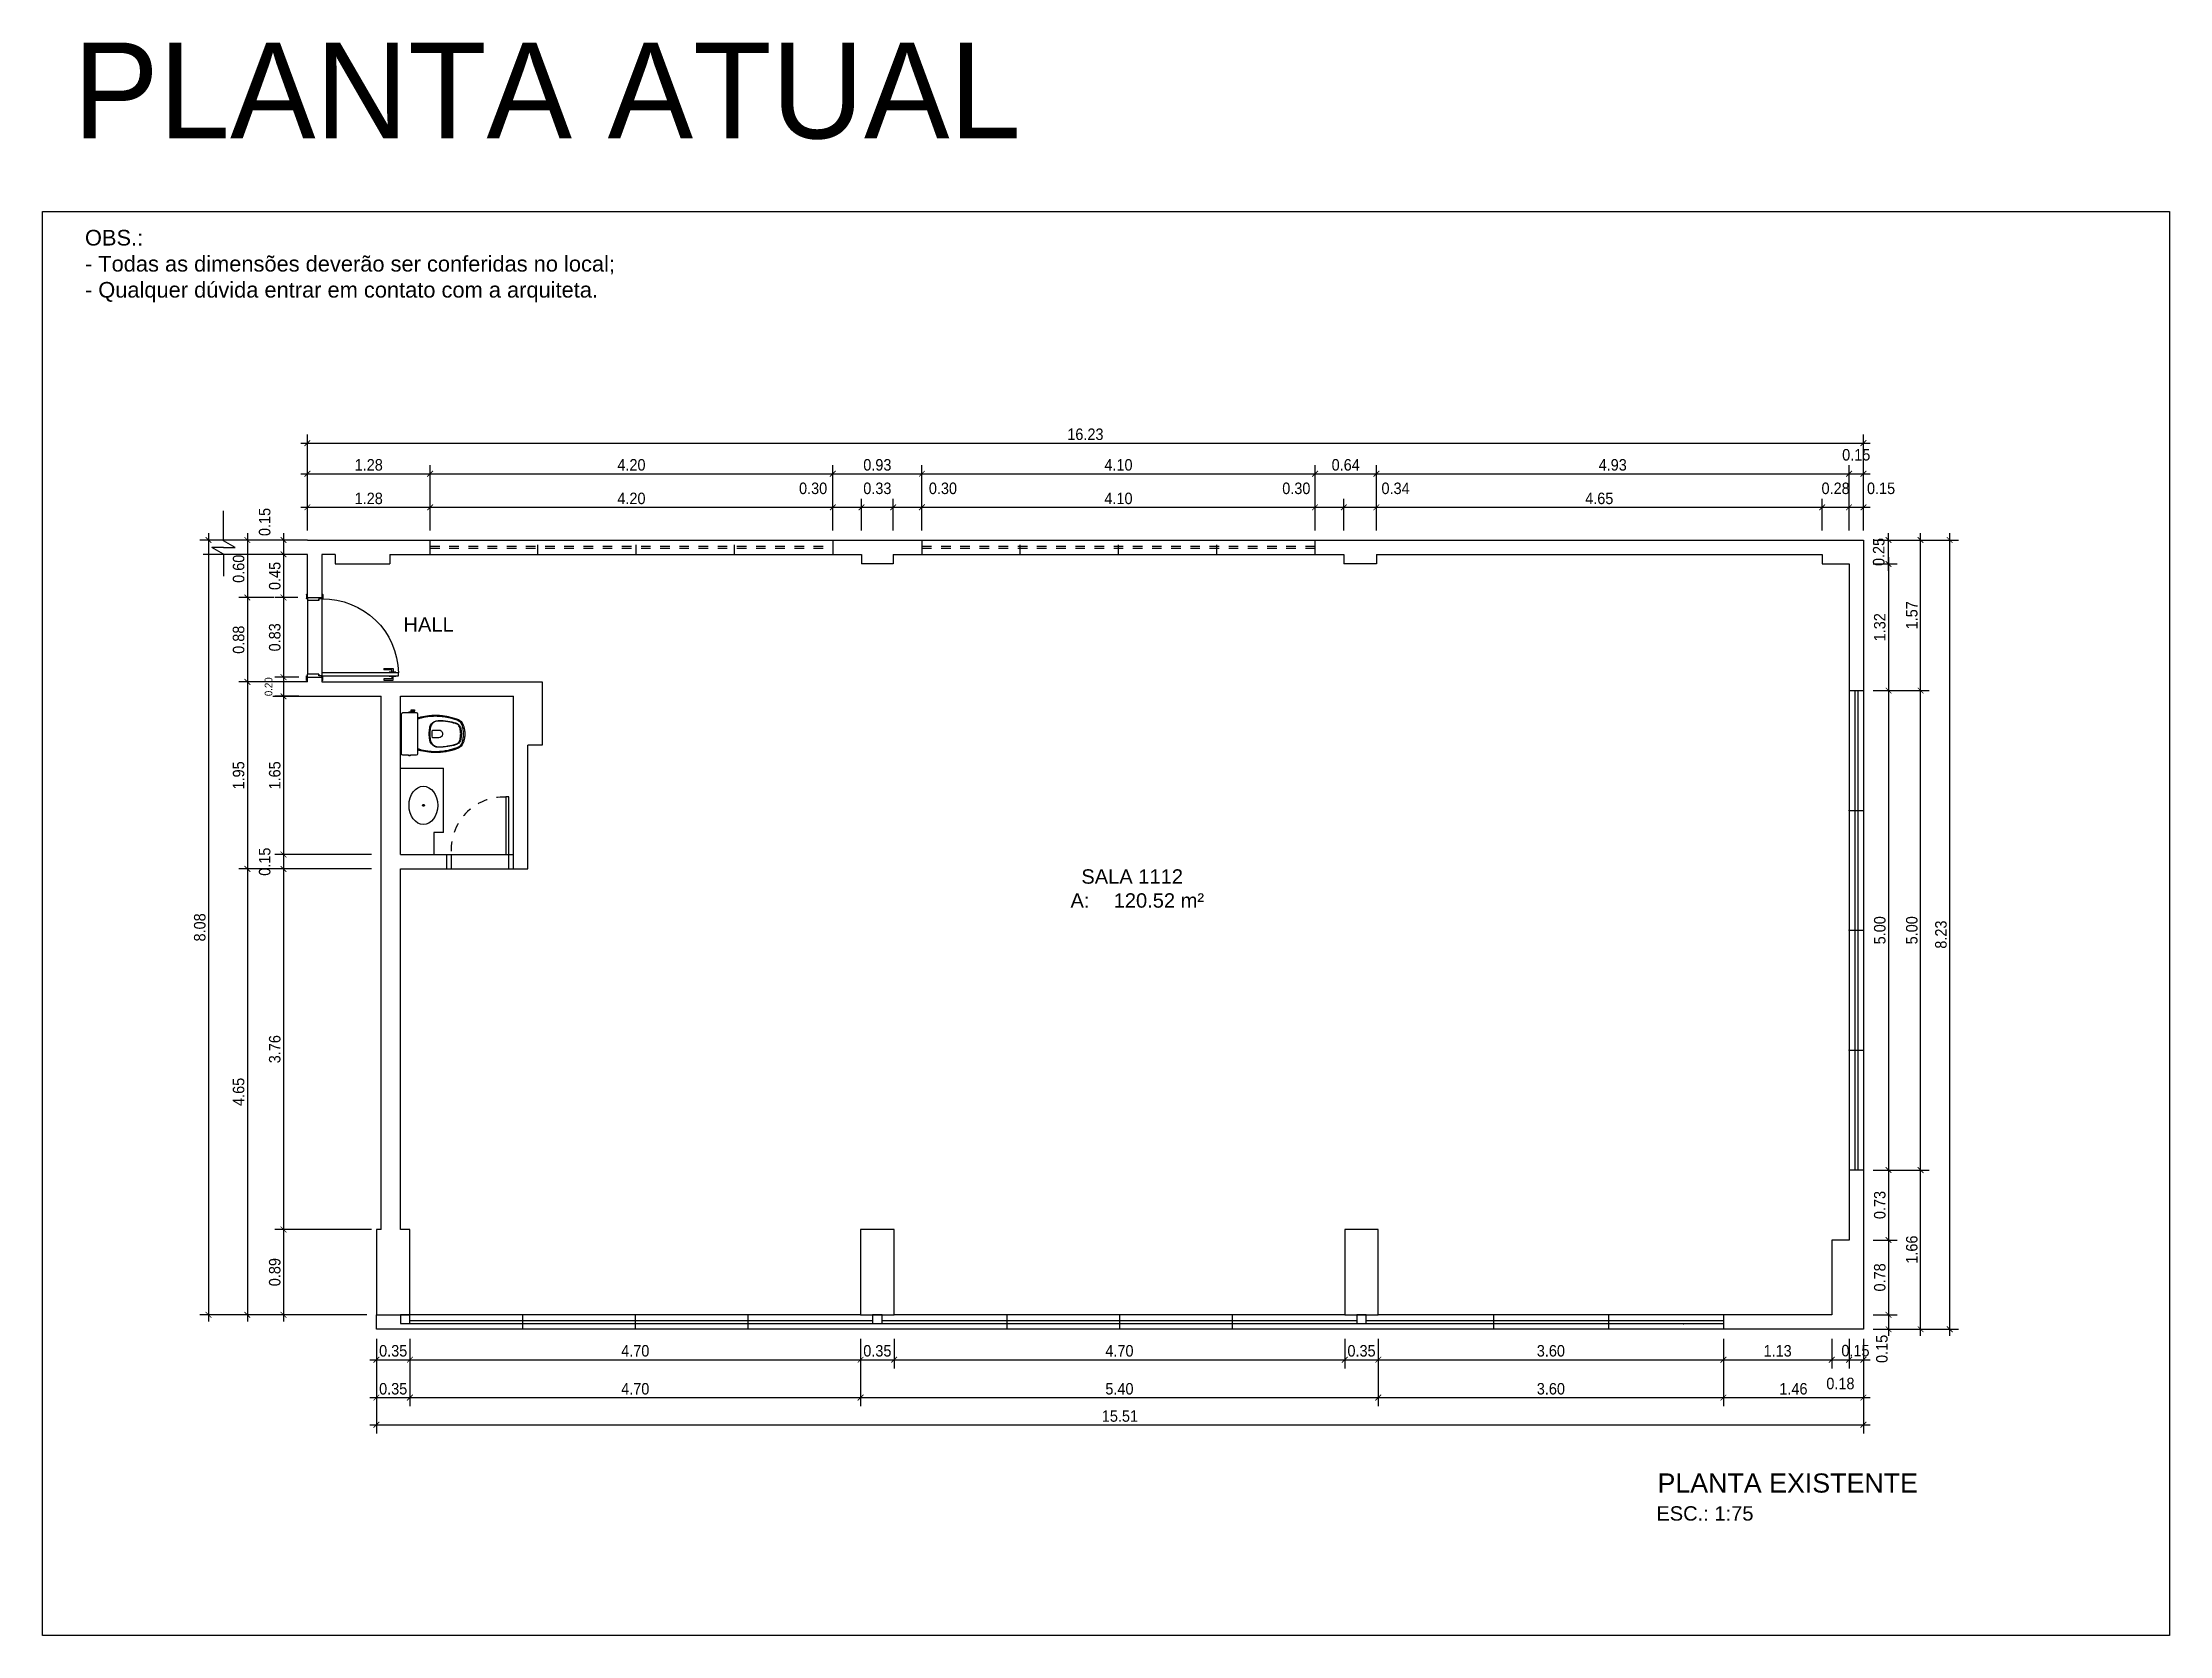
# Model space of a CAD drawing. Header units: millimetres. Extents: x 7034 to 7235, y -465 to -380.
# Drawn here: x 7034.46 to 7056.64, y -396.82 to -380.21 of the extents above; entities that cross this region are included whole.
import ezdxf

# ---------------------------------------------------------------- set-up
doc = ezdxf.new("R2010")
doc.units = ezdxf.units.MM
doc.header["$LTSCALE"] = 0.005
doc.linetypes.add('CONTINUO', pattern=[0])
doc.linetypes.add('DASHED', pattern=[19.05, 12.7, -6.35])
doc.layers.get('0').update_dxf_attribs({"linetype": 'CONTINUO'})
doc.layers.get('DEFPOINTS').update_dxf_attribs({"linetype": 'CONTINUO', "lineweight": 15})
for name, color, linetype in [('0-COTAS', 12, 'Continuous'), ('A-05', 5, 'Continuous'), ('ARQ-PEITORIAL', 4, 'Continuous'), ('ARQ_ALVENARIA', 6, 'Continuous'), ('ARQ_BLK_ESQUADR', 1, 'Continuous'), ('ARQ_ESQUADRIA', 5, 'Continuous'), ('ARQ_JANELAALTA', 150, 'DASHED'), ('ARQ_MOBILIARIO 1', 8, 'Continuous'), ('ARQ_MOBILIARIO 2', 252, 'Continuous'), ('ARQ_TXT_AMBIENTE', 3, 'Continuous'), ('JANELA', 10, 'Continuous'), ('NN_PISO', 8, 'Continuous'), ('PORTA', 2, 'Continuous')]:
    doc.layers.add(name, color=color, linetype=linetype)
for name, color, linetype, lineweight in [('0-LAYOUT', 250, 'Continuous', 25), ('ARQ-TXT-GER', 250, 'Continuous', 25), ('TEXTO', 7, 'Continuous', 15)]:
    doc.layers.add(name, color=color, linetype=linetype, lineweight=lineweight)
doc.styles.add('ARIAL', font='arial.ttf', dxfattribs={"height": 2.5})
doc.styles.add('ARQ', font='arial.ttf', dxfattribs={"width": 0.9})
doc.styles.add('geometric', font='')
doc.styles.get("Standard").update_dxf_attribs({"font": 'arial.ttf'})
doc.styles.get('geometric').set_extended_font_data('Geometr415 Blk BT')
doc.dimstyles.new('1-50', dxfattribs={"dimtxt": 0.12, "dimasz": 0.06, "dimexe": 0.09, "dimexo": 0.1, "dimgap": 0.03, "dimtad": 1, "dimzin": 0, "dimdsep": 46, "dimtxsty": 'ARQ', "dimblk": 'ARCHTICK', "dimcen": 0, "dimdle": 0.07, "dimclrd": 1, "dimclre": 1, "dimclrt": 7, "dimadec": 0, "dimazin": 0, "dimtm": 1e-09, "dimtfac": 1, "dimtofl": 0, "dimtmove": 2, "dimatfit": 3, "dimldrblk": 'ARCHTICK', "dimfxl": 1, "dimtolj": 1, "dimtzin": 0, "dimlwd": -1, "dimlwe": -1, "dimarcsym": 0})
doc.dimstyles.new('1-75', dxfattribs={"dimtxt": 0.08, "dimasz": 0.05, "dimexe": 0.07, "dimexo": 0.09, "dimgap": 0.03, "dimtad": 1, "dimzin": 0, "dimdsep": 46, "dimtxsty": 'ARQ', "dimblk": 'ARCHTICK', "dimcen": 0, "dimdle": 0.075, "dimclrd": 1, "dimclre": 1, "dimclrt": 7, "dimadec": 0, "dimazin": 0, "dimtm": 1e-09, "dimtfac": 1, "dimtofl": 0, "dimtmove": 2, "dimatfit": 3, "dimldrblk": 'ARCHTICK', "dimfxl": 1, "dimtolj": 1, "dimtzin": 0, "dimlwd": -1, "dimlwe": -1, "dimarcsym": 0})

msp = doc.modelspace()

# ---------------------------------------------------------------- texts
at = {"layer": 'ARQ-PEITORIAL', "insert": (7034.777, -380.205), "char_height": 1, "attachment_point": 1, "style": 'geometric'}
msp.add_mtext_dynamic_manual_height_columns('PLANTA ATUAL', width=13.88843, gutter_width=12.5, heights=[0], dxfattribs=at)
at = {"layer": 'ARQ-TXT-GER', "insert": (7034.899, -382.159), "char_height": 0.16293, "width": 6.25452, "attachment_point": 1, "style": 'ARIAL'}
msp.add_mtext('OBS.:\\P- Todas as dimensões deverão ser conferidas no local;\\P- Qualquer dúvida entrar em contato com a arquiteta.', dxfattribs=at)
at = {"layer": 'ARQ_TXT_AMBIENTE', "char_height": 0.15, "attachment_point": 1}
for s, width, insert in [('\\pi0.98846;    HALL', 2.72651, (7037, -386.199)), ('\\pi0.58342; SALA 1112\\P\\pi-0.07147,l0.6,t0.97853;A:^I120.52 m²', 2.27425, (7044.65, -388.827))]:
    msp.add_mtext_dynamic_manual_height_columns(s, width=width, gutter_width=12.5, heights=[0], dxfattribs=dict(at, insert=insert))
at = {"layer": 'TEXTO', "attachment_point": 1}
for s, insert, char_height in [('PLANTA EXISTENTE', (7051.301, -395.127), 0.2), ('ESC.: 1:75', (7051.289, -395.469), 0.15)]:
    msp.add_mtext_dynamic_manual_height_columns(s, width=3.13121, gutter_width=12.5, heights=[0], dxfattribs=dict(at, insert=insert, char_height=char_height))

# ---------------------------------------------------------------- blocks, each defined once
blk = doc.blocks.new('12110333')
at = {"layer": 'PORTA', "color": 1}
for p, q in [((-0.031, 0.746), (0.008, 0.746)), ((-0.031, 0.648), (-0.031, 0.746)), ((-0.017, 0.732), (-0.017, 0.662)), ((0.008, 0.732), (-0.017, 0.732)), ((0.008, 0.774), (0.015, 0.774)), ((0.008, 0.774), (0.008, 0.704)), ((0.008, 0.704), (0.015, 0.704)), ((0.052, 0.774), (0.045, 0.774)), ((0.052, 0.704), (0.045, 0.704)), ((0.052, 0.774), (0.052, 0.704)), ((0.091, 0.746), (0.052, 0.746)), ((0.052, 0.732), (0.077, 0.732)), ((0.077, 0.732), (0.077, 0.662)), ((0.091, 0.648), (0.091, 0.746)), ((-0.017, 0.648), (-0.031, 0.648)), ((-0.017, 0.662), (-0.017, 0.648)), ((-0.017, 0.662), (-0.017, 0.662)), ((0.077, 0.662), (0.077, 0.662)), ((0.077, 0.662), (0.077, 0.648)), ((0.091, 0.648), (0.077, 0.648)), ((0.815, 0), (0.015, 0)), ((0.8, -0.15), (0.03, -0.15))]:
    blk.add_line(p, q, dxfattribs=at)
at = {"layer": 'PORTA'}
for p, q in [((-0.035, 0.005), (-0.035, 0)), ((-0.03, 0.01), (0.01, 0.01)), ((0, 0), (0.015, 0)), ((0.015, 0), (0.015, -0.03)), ((0.815, 0.005), (0.815, 0)), ((0.83, 0), (0.815, 0)), ((0.815, 0), (0.815, -0.03)), ((0.86, 0.01), (0.82, 0.01)), ((0.865, 0.005), (0.865, 0)), ((-0.035, -0.15), (-0.035, -0.15)), ((-0.035, -0.15), (-0.035, -0.155)), ((-0.03, -0.16), (0.01, -0.16)), ((0, -0.15), (0.03, -0.15)), ((0.03, -0.03), (0.015, -0.03)), ((0.015, -0.03), (0.03, -0.03)), ((0.015, -0.15), (0.015, -0.155)), ((0.03, -0.03), (0.03, -0.15)), ((0.815, -0.03), (0.8, -0.03)), ((0.8, -0.03), (0.815, -0.03)), ((0.8, -0.03), (0.8, -0.15)), ((0.83, -0.15), (0.8, -0.15)), ((0.815, -0.15), (0.815, -0.155)), ((0.86, -0.16), (0.82, -0.16)), ((0.865, -0.15), (0.865, -0.155)), ((0.865, -0.15), (0.865, -0.15))]:
    blk.add_line(p, q, dxfattribs=at)
at = {"layer": 'PORTA', "color": 3}
blk.add_lwpolyline([(0.015, 0), (0.015, 0.8), (0.045, 0.8), (0.045, 0)], close=True, dxfattribs=at)
at = {"layer": 'PORTA', "color": 1}
blk.add_arc((0.03, 0.015), 0.785, 358.9053, 88.9053, dxfattribs=at)
at = {"layer": 'PORTA'}
for centre, start, end in [((-0.03, 0.005), 90, 180), ((0.01, 0.005), 0, 90), ((0.82, 0.005), 90, 180), ((0.86, 0.005), 0, 90), ((-0.03, -0.155), 180, 270), ((0.01, -0.155), 270, 0), ((0.82, -0.155), 180, 270), ((0.86, -0.155), 270, 0)]:
    blk.add_arc(centre, 0.005, start, end, dxfattribs=at)
blk = doc.blocks.new('Baci01p')
for points in [[(0.17, 0), (0.17, 0.205, 0.059373), (0.169, 0.21, 0.333509), (0.154, 0.222), (0.135, 0.222), (0.104, 0.222), (0.094, 0.222), (0.094, 0.225, 0.252251), (0.094, 0.225, 0.160103), (0.085, 0.228, 0.160103), (0.076, 0.225, 0.252251), (0.076, 0.225), (0.076, 0.222), (0.017, 0.222, 0.327853), (0, 0.207, 0.087637), (0, 0.204), (0, 0), (0, -0.204, 0.087637), (0, -0.207, 0.327853), (0.017, -0.222), (0.076, -0.222), (0.076, -0.225, 0.252251), (0.076, -0.225, 0.160103), (0.085, -0.228, 0.160103), (0.094, -0.225, 0.252251), (0.094, -0.225), (0.094, -0.222), (0.104, -0.222), (0.104, -0.236), (0.102, -0.236), (0.102, -0.252), (0.12, -0.252), (0.138, -0.252), (0.138, -0.236), (0.135, -0.236), (0.135, -0.222), (0.154, -0.222, 0.333509), (0.169, -0.21, 0.059373), (0.17, -0.205)], [(0.291, 0, 0.041331), (0.296, -0.061, 0.129345), (0.313, -0.104, 0.234638), (0.385, -0.14, 0.044666), (0.486, -0.132, 0.031515), (0.566, -0.114, 0.151063), (0.599, -0.095, 0.148094), (0.619, -0.059, 0.031073), (0.621, -0.045, 0.035055), (0.626, 0, 0.035055), (0.621, 0.045, 0.031073), (0.619, 0.059, 0.148094), (0.599, 0.095, 0.151063), (0.566, 0.114, 0.031515), (0.486, 0.132, 0.044666), (0.385, 0.14, 0.234638), (0.313, 0.104, 0.129345), (0.296, 0.061, 0.041331)], [(0.297, 0, -0.041434), (0.301, 0.06, -0.129651), (0.317, 0.1, -0.234583), (0.385, 0.134, -0.044678), (0.485, 0.126, -0.031614), (0.565, 0.108, -0.152477), (0.595, 0.091, -0.148725), (0.613, 0.057, -0.031624), (0.615, 0.044, -0.035113), (0.619, 0, -0.035113), (0.615, -0.044, -0.031624), (0.613, -0.057, -0.148725), (0.595, -0.091, -0.152477), (0.565, -0.108, -0.031614), (0.485, -0.126, -0.044678), (0.385, -0.134, -0.234583), (0.317, -0.1, -0.129651), (0.301, -0.06, -0.041434)], [(0.391, -0.04, 0.164444), (0.415, -0.032, 0.245936), (0.43, 0, 0.245936), (0.415, 0.032, 0.164444), (0.391, 0.04), (0.326, 0.04, 0.108885), (0.326, -0.04)]]:
    blk.add_lwpolyline(points, format="xyb", close=True)
for points in [[(0.076, 0.222), (0.094, 0.222)], [(0.093, 0.225), (0.085, 0.225), (0.077, 0.225)], [(0.076, -0.222), (0.094, -0.222)], [(0.093, -0.225), (0.085, -0.225), (0.077, -0.225)], [(0.104, -0.222), (0.135, -0.222)], [(0.104, -0.236), (0.12, -0.236), (0.135, -0.236)]]:
    blk.add_lwpolyline(points)
for points in [[(0.17, -0.167, -0.003882), (0.205, -0.177, 0.024258), (0.285, -0.191, 0.02486), (0.335, -0.194, 0.033324), (0.385, -0.194, 0.02486), (0.425, -0.191, 0.012268), (0.475, -0.184, 0.015806), (0.525, -0.172, 0.026699), (0.575, -0.157, 0.021919), (0.595, -0.149, 0.174675), (0.643, -0.1, 0.045452), (0.653, -0.07, 0.022856), (0.656, -0.057, 0.041289), (0.66, -0.03, 0.052091), (0.661, -0.023, 0.04333), (0.661, 0, 0.04333), (0.661, 0.023, 0.052091), (0.66, 0.03, 0.041289), (0.656, 0.057, 0.022856), (0.653, 0.07, 0.045452), (0.643, 0.1, 0.174675), (0.595, 0.149, 0.021919), (0.575, 0.157, 0.026699), (0.525, 0.172, 0.015806), (0.475, 0.184, 0.012268), (0.425, 0.191, 0.02486), (0.385, 0.194, 0.033324), (0.335, 0.194, 0.02486), (0.285, 0.191, 0.024258), (0.205, 0.177, -0.003882), (0.17, 0.167)], [(0.173, 0.155, 0.003849), (0.208, 0.165, -0.027799), (0.298, 0.18, -0.018883), (0.336, 0.183, -0.033646), (0.384, 0.182, -0.016781), (0.411, 0.18, -0.015438), (0.473, 0.172, -0.023716), (0.546, 0.154, -0.013571), (0.571, 0.146, -0.02186), (0.59, 0.139, -0.173345), (0.633, 0.095, -0.045814), (0.641, 0.067, -0.024058), (0.644, 0.055, -0.042614), (0.648, 0.029, -0.066108), (0.649, 0.023, -0.047154), (0.649, 0, -0.047154), (0.649, -0.023, -0.066108), (0.648, -0.029, -0.042614), (0.644, -0.055, -0.024058), (0.641, -0.067, -0.045814), (0.633, -0.095, -0.173345), (0.59, -0.139, -0.02186), (0.571, -0.146, -0.013571), (0.546, -0.154, -0.023716), (0.473, -0.172, -0.015438), (0.411, -0.18, -0.016781), (0.384, -0.182, -0.033646), (0.336, -0.183, -0.018883), (0.298, -0.18, -0.027799), (0.208, -0.165, 0.003849), (0.173, -0.155)]]:
    blk.add_lwpolyline(points, format="xyb")
blk = doc.blocks.new('_ArchTick')
at = {"color": 0, "linetype": 'ByBlock', "const_width": 0.15}
blk.add_lwpolyline([(-0.5, -0.5), (0.5, 0.5)], dxfattribs=at)
blk = doc.blocks.new('*D150')
at = {"layer": 'DEFPOINTS', "color": 0, "transparency": 16777216}
for p in [(7038.499, -385.052), (7037.219, -385.393), (7038.499, -385.393)]:
    blk.add_point(p, dxfattribs=at)
at = {"layer": 'NN_PISO', "color": 1, "transparency": 16777216}
for p, q in [((7037.149, -385.052), (7038.569, -385.052)), ((7037.219, -385.293), (7037.219, -384.962)), ((7038.499, -385.293), (7038.499, -384.962))]:
    blk.add_line(p, q, dxfattribs=at)
at = {"layer": 'NN_PISO', "color": 1, "transparency": 16777216, "xscale": 0.06, "yscale": 0.06, "zscale": 0.06, "rotation": 180}
blk.add_blockref('_ArchTick', (7037.219, -385.052), dxfattribs=at)
at = {"layer": 'NN_PISO', "color": 1, "transparency": 16777216, "xscale": 0.06, "yscale": 0.06, "zscale": 0.06}
blk.add_blockref('_ArchTick', (7038.499, -385.052), dxfattribs=at)
at = {"layer": 'NN_PISO', "color": 7, "transparency": 16777216, "insert": (7037.859, -384.96), "char_height": 0.12, "attachment_point": 5, "style": 'ARQ'}
blk.add_mtext('\\A1;1.28', dxfattribs=at)
blk = doc.blocks.new('*D151')
at = {"layer": 'DEFPOINTS', "color": 0, "transparency": 16777216}
for p in [(7042.699, -385.052), (7038.499, -385.393), (7042.699, -385.393)]:
    blk.add_point(p, dxfattribs=at)
at = {"layer": 'NN_PISO', "color": 1, "transparency": 16777216}
for p, q in [((7038.429, -385.052), (7042.769, -385.052)), ((7038.499, -385.293), (7038.499, -384.962)), ((7042.699, -385.293), (7042.699, -384.962))]:
    blk.add_line(p, q, dxfattribs=at)
at = {"layer": 'NN_PISO', "color": 1, "transparency": 16777216, "xscale": 0.06, "yscale": 0.06, "zscale": 0.06, "rotation": 180}
blk.add_blockref('_ArchTick', (7038.499, -385.052), dxfattribs=at)
at = {"layer": 'NN_PISO', "color": 1, "transparency": 16777216, "xscale": 0.06, "yscale": 0.06, "zscale": 0.06}
blk.add_blockref('_ArchTick', (7042.699, -385.052), dxfattribs=at)
at = {"layer": 'NN_PISO', "color": 7, "transparency": 16777216, "insert": (7040.599, -384.96), "char_height": 0.12, "attachment_point": 5, "style": 'ARQ'}
blk.add_mtext('\\A1;4.20', dxfattribs=at)
blk = doc.blocks.new('*D152')
at = {"layer": 'DEFPOINTS', "color": 0, "transparency": 16777216}
for p in [(7042.999, -385.052), (7042.699, -385.393), (7042.999, -385.393)]:
    blk.add_point(p, dxfattribs=at)
at = {"layer": 'NN_PISO', "color": 1, "transparency": 16777216}
for p, q in [((7042.629, -385.052), (7043.069, -385.052)), ((7042.699, -385.293), (7042.699, -384.962)), ((7042.999, -385.293), (7042.999, -384.962))]:
    blk.add_line(p, q, dxfattribs=at)
at = {"layer": 'NN_PISO', "color": 1, "transparency": 16777216, "xscale": 0.06, "yscale": 0.06, "zscale": 0.06, "rotation": 180}
blk.add_blockref('_ArchTick', (7042.699, -385.052), dxfattribs=at)
at = {"layer": 'NN_PISO', "color": 1, "transparency": 16777216, "xscale": 0.06, "yscale": 0.06, "zscale": 0.06}
blk.add_blockref('_ArchTick', (7042.999, -385.052), dxfattribs=at)
at = {"layer": 'NN_PISO', "color": 7, "transparency": 16777216, "insert": (7042.494, -384.855), "char_height": 0.12, "attachment_point": 5, "style": 'ARQ'}
blk.add_mtext('\\A1;0.30', dxfattribs=at)
blk = doc.blocks.new('*D153')
at = {"layer": 'DEFPOINTS', "color": 0, "transparency": 16777216}
for p in [(7043.329, -385.052), (7042.999, -385.393), (7043.329, -385.393)]:
    blk.add_point(p, dxfattribs=at)
at = {"layer": 'NN_PISO', "color": 1, "transparency": 16777216}
for p, q in [((7042.929, -385.052), (7043.399, -385.052)), ((7042.999, -385.293), (7042.999, -384.962)), ((7043.329, -385.293), (7043.329, -384.962))]:
    blk.add_line(p, q, dxfattribs=at)
at = {"layer": 'NN_PISO', "color": 1, "transparency": 16777216, "xscale": 0.06, "yscale": 0.06, "zscale": 0.06, "rotation": 180}
blk.add_blockref('_ArchTick', (7042.999, -385.052), dxfattribs=at)
at = {"layer": 'NN_PISO', "color": 1, "transparency": 16777216, "xscale": 0.06, "yscale": 0.06, "zscale": 0.06}
blk.add_blockref('_ArchTick', (7043.329, -385.052), dxfattribs=at)
at = {"layer": 'NN_PISO', "color": 7, "transparency": 16777216, "insert": (7043.164, -384.855), "char_height": 0.12, "attachment_point": 5, "style": 'ARQ'}
blk.add_mtext('\\A1;0.33', dxfattribs=at)
blk = doc.blocks.new('*D154')
at = {"layer": 'DEFPOINTS', "color": 0, "transparency": 16777216}
for p in [(7043.629, -385.052), (7043.329, -385.393), (7043.629, -385.393)]:
    blk.add_point(p, dxfattribs=at)
at = {"layer": 'NN_PISO', "color": 1, "transparency": 16777216}
for p, q in [((7043.259, -385.052), (7043.699, -385.052)), ((7043.329, -385.293), (7043.329, -384.962)), ((7043.629, -385.293), (7043.629, -384.962))]:
    blk.add_line(p, q, dxfattribs=at)
at = {"layer": 'NN_PISO', "color": 1, "transparency": 16777216, "xscale": 0.06, "yscale": 0.06, "zscale": 0.06, "rotation": 180}
blk.add_blockref('_ArchTick', (7043.329, -385.052), dxfattribs=at)
at = {"layer": 'NN_PISO', "color": 1, "transparency": 16777216, "xscale": 0.06, "yscale": 0.06, "zscale": 0.06}
blk.add_blockref('_ArchTick', (7043.629, -385.052), dxfattribs=at)
at = {"layer": 'NN_PISO', "color": 7, "transparency": 16777216, "insert": (7043.848, -384.855), "char_height": 0.12, "attachment_point": 5, "style": 'ARQ'}
blk.add_mtext('\\A1;0.30', dxfattribs=at)
blk = doc.blocks.new('*D155')
at = {"layer": 'DEFPOINTS', "color": 0, "transparency": 16777216}
for p in [(7047.729, -385.052), (7043.629, -385.393), (7047.729, -385.393)]:
    blk.add_point(p, dxfattribs=at)
at = {"layer": 'NN_PISO', "color": 1, "transparency": 16777216}
for p, q in [((7043.559, -385.052), (7047.799, -385.052)), ((7043.629, -385.293), (7043.629, -384.962)), ((7047.729, -385.293), (7047.729, -384.962))]:
    blk.add_line(p, q, dxfattribs=at)
at = {"layer": 'NN_PISO', "color": 1, "transparency": 16777216, "xscale": 0.06, "yscale": 0.06, "zscale": 0.06, "rotation": 180}
blk.add_blockref('_ArchTick', (7043.629, -385.052), dxfattribs=at)
at = {"layer": 'NN_PISO', "color": 1, "transparency": 16777216, "xscale": 0.06, "yscale": 0.06, "zscale": 0.06}
blk.add_blockref('_ArchTick', (7047.729, -385.052), dxfattribs=at)
at = {"layer": 'NN_PISO', "color": 7, "transparency": 16777216, "insert": (7045.679, -384.96), "char_height": 0.12, "attachment_point": 5, "style": 'ARQ'}
blk.add_mtext('\\A1;4.10', dxfattribs=at)
blk = doc.blocks.new('*D156')
at = {"layer": 'DEFPOINTS', "color": 0, "transparency": 16777216}
for p in [(7048.029, -385.052), (7047.729, -385.393), (7048.029, -385.393)]:
    blk.add_point(p, dxfattribs=at)
at = {"layer": 'NN_PISO', "color": 1, "transparency": 16777216}
for p, q in [((7047.659, -385.052), (7048.099, -385.052)), ((7047.729, -385.293), (7047.729, -384.962)), ((7048.029, -385.293), (7048.029, -384.962))]:
    blk.add_line(p, q, dxfattribs=at)
at = {"layer": 'NN_PISO', "color": 1, "transparency": 16777216, "xscale": 0.06, "yscale": 0.06, "zscale": 0.06, "rotation": 180}
blk.add_blockref('_ArchTick', (7047.729, -385.052), dxfattribs=at)
at = {"layer": 'NN_PISO', "color": 1, "transparency": 16777216, "xscale": 0.06, "yscale": 0.06, "zscale": 0.06}
blk.add_blockref('_ArchTick', (7048.029, -385.052), dxfattribs=at)
at = {"layer": 'NN_PISO', "color": 7, "transparency": 16777216, "insert": (7047.534, -384.855), "char_height": 0.12, "attachment_point": 5, "style": 'ARQ'}
blk.add_mtext('\\A1;0.30', dxfattribs=at)
blk = doc.blocks.new('*D157')
at = {"layer": 'DEFPOINTS', "color": 0, "transparency": 16777216}
for p in [(7048.369, -385.052), (7048.029, -385.393), (7048.369, -385.393)]:
    blk.add_point(p, dxfattribs=at)
at = {"layer": 'NN_PISO', "color": 1, "transparency": 16777216}
for p, q in [((7047.959, -385.052), (7048.439, -385.052)), ((7048.029, -385.293), (7048.029, -384.962)), ((7048.369, -385.293), (7048.369, -384.962))]:
    blk.add_line(p, q, dxfattribs=at)
at = {"layer": 'NN_PISO', "color": 1, "transparency": 16777216, "xscale": 0.06, "yscale": 0.06, "zscale": 0.06, "rotation": 180}
blk.add_blockref('_ArchTick', (7048.029, -385.052), dxfattribs=at)
at = {"layer": 'NN_PISO', "color": 1, "transparency": 16777216, "xscale": 0.06, "yscale": 0.06, "zscale": 0.06}
blk.add_blockref('_ArchTick', (7048.369, -385.052), dxfattribs=at)
at = {"layer": 'NN_PISO', "color": 7, "transparency": 16777216, "insert": (7048.569, -384.855), "char_height": 0.12, "attachment_point": 5, "style": 'ARQ'}
blk.add_mtext('\\A1;0.34', dxfattribs=at)
blk = doc.blocks.new('*D158')
at = {"layer": 'DEFPOINTS', "color": 0, "transparency": 16777216}
for p in [(7053.019, -385.052), (7048.369, -385.393), (7053.019, -385.393)]:
    blk.add_point(p, dxfattribs=at)
at = {"layer": 'NN_PISO', "color": 1, "transparency": 16777216}
for p, q in [((7048.299, -385.052), (7053.089, -385.052)), ((7048.369, -385.293), (7048.369, -384.962)), ((7053.019, -385.293), (7053.019, -384.962))]:
    blk.add_line(p, q, dxfattribs=at)
at = {"layer": 'NN_PISO', "color": 1, "transparency": 16777216, "xscale": 0.06, "yscale": 0.06, "zscale": 0.06, "rotation": 180}
blk.add_blockref('_ArchTick', (7048.369, -385.052), dxfattribs=at)
at = {"layer": 'NN_PISO', "color": 1, "transparency": 16777216, "xscale": 0.06, "yscale": 0.06, "zscale": 0.06}
blk.add_blockref('_ArchTick', (7053.019, -385.052), dxfattribs=at)
at = {"layer": 'NN_PISO', "color": 7, "transparency": 16777216, "insert": (7050.694, -384.96), "char_height": 0.12, "attachment_point": 5, "style": 'ARQ'}
blk.add_mtext('\\A1;4.65', dxfattribs=at)
blk = doc.blocks.new('*D159')
at = {"layer": 'DEFPOINTS', "color": 0, "transparency": 16777216}
for p in [(7053.299, -385.052), (7053.019, -385.393), (7053.299, -385.393)]:
    blk.add_point(p, dxfattribs=at)
at = {"layer": 'NN_PISO', "color": 1, "transparency": 16777216}
for p, q in [((7052.949, -385.052), (7053.369, -385.052)), ((7053.019, -385.293), (7053.019, -384.962)), ((7053.299, -385.293), (7053.299, -384.962))]:
    blk.add_line(p, q, dxfattribs=at)
at = {"layer": 'NN_PISO', "color": 1, "transparency": 16777216, "xscale": 0.06, "yscale": 0.06, "zscale": 0.06, "rotation": 180}
blk.add_blockref('_ArchTick', (7053.019, -385.052), dxfattribs=at)
at = {"layer": 'NN_PISO', "color": 1, "transparency": 16777216, "xscale": 0.06, "yscale": 0.06, "zscale": 0.06}
blk.add_blockref('_ArchTick', (7053.299, -385.052), dxfattribs=at)
at = {"layer": 'NN_PISO', "color": 7, "transparency": 16777216, "insert": (7053.159, -384.855), "char_height": 0.12, "attachment_point": 5, "style": 'ARQ'}
blk.add_mtext('\\A1;0.28', dxfattribs=at)
blk = doc.blocks.new('*D160')
at = {"layer": 'DEFPOINTS', "color": 0, "transparency": 16777216}
for p in [(7053.449, -385.052), (7053.299, -385.393), (7053.449, -385.393)]:
    blk.add_point(p, dxfattribs=at)
at = {"layer": 'NN_PISO', "color": 1, "transparency": 16777216}
for p, q in [((7053.229, -385.052), (7053.519, -385.052)), ((7053.299, -385.293), (7053.299, -384.962)), ((7053.449, -385.293), (7053.449, -384.962))]:
    blk.add_line(p, q, dxfattribs=at)
at = {"layer": 'NN_PISO', "color": 1, "transparency": 16777216, "xscale": 0.06, "yscale": 0.06, "zscale": 0.06, "rotation": 180}
blk.add_blockref('_ArchTick', (7053.299, -385.052), dxfattribs=at)
at = {"layer": 'NN_PISO', "color": 1, "transparency": 16777216, "xscale": 0.06, "yscale": 0.06, "zscale": 0.06}
blk.add_blockref('_ArchTick', (7053.449, -385.052), dxfattribs=at)
at = {"layer": 'NN_PISO', "color": 7, "transparency": 16777216, "insert": (7053.633, -384.855), "char_height": 0.12, "attachment_point": 5, "style": 'ARQ'}
blk.add_mtext('\\A1;0.15', dxfattribs=at)
blk = doc.blocks.new('*D161')
at = {"layer": 'DEFPOINTS', "color": 0, "transparency": 16777216}
for p in [(7038.499, -384.702), (7037.219, -385.393), (7038.499, -385.393)]:
    blk.add_point(p, dxfattribs=at)
at = {"layer": 'NN_PISO', "color": 1, "transparency": 16777216}
for p, q in [((7037.219, -385.293), (7037.219, -384.612)), ((7038.499, -385.293), (7038.499, -384.612)), ((7037.149, -384.702), (7038.569, -384.702))]:
    blk.add_line(p, q, dxfattribs=at)
at = {"layer": 'NN_PISO', "color": 1, "transparency": 16777216, "xscale": 0.06, "yscale": 0.06, "zscale": 0.06, "rotation": 180}
blk.add_blockref('_ArchTick', (7037.219, -384.702), dxfattribs=at)
at = {"layer": 'NN_PISO', "color": 1, "transparency": 16777216, "xscale": 0.06, "yscale": 0.06, "zscale": 0.06}
blk.add_blockref('_ArchTick', (7038.499, -384.702), dxfattribs=at)
at = {"layer": 'NN_PISO', "color": 7, "transparency": 16777216, "insert": (7037.859, -384.61), "char_height": 0.12, "attachment_point": 5, "style": 'ARQ'}
blk.add_mtext('\\A1;1.28', dxfattribs=at)
blk = doc.blocks.new('*D162')
at = {"layer": 'DEFPOINTS', "color": 0, "transparency": 16777216}
for p in [(7042.699, -384.702), (7038.499, -385.393), (7042.699, -385.393)]:
    blk.add_point(p, dxfattribs=at)
at = {"layer": 'NN_PISO', "color": 1, "transparency": 16777216}
for p, q in [((7038.499, -385.293), (7038.499, -384.612)), ((7042.699, -385.293), (7042.699, -384.612)), ((7038.429, -384.702), (7042.769, -384.702))]:
    blk.add_line(p, q, dxfattribs=at)
at = {"layer": 'NN_PISO', "color": 1, "transparency": 16777216, "xscale": 0.06, "yscale": 0.06, "zscale": 0.06, "rotation": 180}
blk.add_blockref('_ArchTick', (7038.499, -384.702), dxfattribs=at)
at = {"layer": 'NN_PISO', "color": 1, "transparency": 16777216, "xscale": 0.06, "yscale": 0.06, "zscale": 0.06}
blk.add_blockref('_ArchTick', (7042.699, -384.702), dxfattribs=at)
at = {"layer": 'NN_PISO', "color": 7, "transparency": 16777216, "insert": (7040.599, -384.61), "char_height": 0.12, "attachment_point": 5, "style": 'ARQ'}
blk.add_mtext('\\A1;4.20', dxfattribs=at)
blk = doc.blocks.new('*D163')
at = {"layer": 'DEFPOINTS', "color": 0, "transparency": 16777216}
for p in [(7043.629, -384.702), (7042.699, -385.393), (7043.629, -385.393)]:
    blk.add_point(p, dxfattribs=at)
at = {"layer": 'NN_PISO', "color": 1, "transparency": 16777216}
for p, q in [((7042.699, -385.293), (7042.699, -384.612)), ((7043.629, -385.293), (7043.629, -384.612)), ((7042.629, -384.702), (7043.699, -384.702))]:
    blk.add_line(p, q, dxfattribs=at)
at = {"layer": 'NN_PISO', "color": 1, "transparency": 16777216, "xscale": 0.06, "yscale": 0.06, "zscale": 0.06, "rotation": 180}
blk.add_blockref('_ArchTick', (7042.699, -384.702), dxfattribs=at)
at = {"layer": 'NN_PISO', "color": 1, "transparency": 16777216, "xscale": 0.06, "yscale": 0.06, "zscale": 0.06}
blk.add_blockref('_ArchTick', (7043.629, -384.702), dxfattribs=at)
at = {"layer": 'NN_PISO', "color": 7, "transparency": 16777216, "insert": (7043.164, -384.61), "char_height": 0.12, "attachment_point": 5, "style": 'ARQ'}
blk.add_mtext('\\A1;0.93', dxfattribs=at)
blk = doc.blocks.new('*D164')
at = {"layer": 'DEFPOINTS', "color": 0, "transparency": 16777216}
for p in [(7047.729, -384.702), (7043.629, -385.393), (7047.729, -385.393)]:
    blk.add_point(p, dxfattribs=at)
at = {"layer": 'NN_PISO', "color": 1, "transparency": 16777216}
for p, q in [((7043.629, -385.293), (7043.629, -384.612)), ((7047.729, -385.293), (7047.729, -384.612)), ((7043.559, -384.702), (7047.799, -384.702))]:
    blk.add_line(p, q, dxfattribs=at)
at = {"layer": 'NN_PISO', "color": 1, "transparency": 16777216, "xscale": 0.06, "yscale": 0.06, "zscale": 0.06, "rotation": 180}
blk.add_blockref('_ArchTick', (7043.629, -384.702), dxfattribs=at)
at = {"layer": 'NN_PISO', "color": 1, "transparency": 16777216, "xscale": 0.06, "yscale": 0.06, "zscale": 0.06}
blk.add_blockref('_ArchTick', (7047.729, -384.702), dxfattribs=at)
at = {"layer": 'NN_PISO', "color": 7, "transparency": 16777216, "insert": (7045.679, -384.61), "char_height": 0.12, "attachment_point": 5, "style": 'ARQ'}
blk.add_mtext('\\A1;4.10', dxfattribs=at)
blk = doc.blocks.new('*D127')
at = {"layer": 'DEFPOINTS', "color": 0, "transparency": 16777216}
for p in [(7048.369, -384.702), (7047.729, -385.393), (7048.369, -385.393)]:
    blk.add_point(p, dxfattribs=at)
at = {"layer": 'NN_PISO', "color": 1, "transparency": 16777216}
for p, q in [((7047.729, -385.293), (7047.729, -384.612)), ((7048.369, -385.293), (7048.369, -384.612)), ((7047.659, -384.702), (7048.439, -384.702))]:
    blk.add_line(p, q, dxfattribs=at)
at = {"layer": 'NN_PISO', "color": 1, "transparency": 16777216, "xscale": 0.06, "yscale": 0.06, "zscale": 0.06, "rotation": 180}
blk.add_blockref('_ArchTick', (7047.729, -384.702), dxfattribs=at)
at = {"layer": 'NN_PISO', "color": 1, "transparency": 16777216, "xscale": 0.06, "yscale": 0.06, "zscale": 0.06}
blk.add_blockref('_ArchTick', (7048.369, -384.702), dxfattribs=at)
at = {"layer": 'NN_PISO', "color": 7, "transparency": 16777216, "insert": (7048.049, -384.61), "char_height": 0.12, "attachment_point": 5, "style": 'ARQ'}
blk.add_mtext('\\A1;0.64', dxfattribs=at)
blk = doc.blocks.new('*D128')
at = {"layer": 'DEFPOINTS', "color": 0, "transparency": 16777216}
for p in [(7053.299, -384.702), (7048.369, -385.393), (7053.299, -385.393)]:
    blk.add_point(p, dxfattribs=at)
at = {"layer": 'NN_PISO', "color": 1, "transparency": 16777216}
for p, q in [((7048.369, -385.293), (7048.369, -384.612)), ((7053.299, -385.293), (7053.299, -384.612)), ((7048.299, -384.702), (7053.369, -384.702))]:
    blk.add_line(p, q, dxfattribs=at)
at = {"layer": 'NN_PISO', "color": 1, "transparency": 16777216, "xscale": 0.06, "yscale": 0.06, "zscale": 0.06, "rotation": 180}
blk.add_blockref('_ArchTick', (7048.369, -384.702), dxfattribs=at)
at = {"layer": 'NN_PISO', "color": 1, "transparency": 16777216, "xscale": 0.06, "yscale": 0.06, "zscale": 0.06}
blk.add_blockref('_ArchTick', (7053.299, -384.702), dxfattribs=at)
at = {"layer": 'NN_PISO', "color": 7, "transparency": 16777216, "insert": (7050.834, -384.61), "char_height": 0.12, "attachment_point": 5, "style": 'ARQ'}
blk.add_mtext('\\A1;4.93', dxfattribs=at)
blk = doc.blocks.new('*D165')
at = {"layer": 'DEFPOINTS', "color": 0, "transparency": 16777216}
for p in [(7053.449, -384.702), (7053.299, -385.393), (7053.449, -385.393)]:
    blk.add_point(p, dxfattribs=at)
at = {"layer": 'NN_PISO', "color": 1, "transparency": 16777216}
for p, q in [((7053.299, -385.293), (7053.299, -384.612)), ((7053.449, -385.293), (7053.449, -384.612)), ((7053.229, -384.702), (7053.519, -384.702))]:
    blk.add_line(p, q, dxfattribs=at)
at = {"layer": 'NN_PISO', "color": 1, "transparency": 16777216, "xscale": 0.06, "yscale": 0.06, "zscale": 0.06, "rotation": 180}
blk.add_blockref('_ArchTick', (7053.299, -384.702), dxfattribs=at)
at = {"layer": 'NN_PISO', "color": 1, "transparency": 16777216, "xscale": 0.06, "yscale": 0.06, "zscale": 0.06}
blk.add_blockref('_ArchTick', (7053.449, -384.702), dxfattribs=at)
at = {"layer": 'NN_PISO', "color": 7, "transparency": 16777216, "insert": (7053.374, -384.505), "char_height": 0.12, "attachment_point": 5, "style": 'ARQ'}
blk.add_mtext('\\A1;0.15', dxfattribs=at)
blk = doc.blocks.new('*D129')
at = {"layer": 'DEFPOINTS', "color": 0, "transparency": 16777216}
for p in [(7053.449, -384.383), (7037.219, -385.393), (7053.449, -385.393)]:
    blk.add_point(p, dxfattribs=at)
at = {"layer": 'NN_PISO', "color": 1, "transparency": 16777216}
for p, q in [((7037.149, -384.383), (7053.519, -384.383)), ((7037.219, -385.293), (7037.219, -384.293)), ((7053.449, -385.293), (7053.449, -384.293))]:
    blk.add_line(p, q, dxfattribs=at)
at = {"layer": 'NN_PISO', "color": 1, "transparency": 16777216, "xscale": 0.06, "yscale": 0.06, "zscale": 0.06, "rotation": 180}
blk.add_blockref('_ArchTick', (7037.219, -384.383), dxfattribs=at)
at = {"layer": 'NN_PISO', "color": 1, "transparency": 16777216, "xscale": 0.06, "yscale": 0.06, "zscale": 0.06}
blk.add_blockref('_ArchTick', (7053.449, -384.383), dxfattribs=at)
at = {"layer": 'NN_PISO', "color": 7, "transparency": 16777216, "insert": (7045.334, -384.291), "char_height": 0.12, "attachment_point": 5, "style": 'ARQ'}
blk.add_mtext('\\A1;16.23', dxfattribs=at)
blk = doc.blocks.new('*D166')
at = {"layer": 'DEFPOINTS', "color": 0, "transparency": 16777216}
for p in [(7053.449, -385.643), (7053.449, -386.963), (7053.711, -386.963)]:
    blk.add_point(p, dxfattribs=at)
at = {"layer": 'NN_PISO', "color": 1, "transparency": 16777216}
for p, q in [((7053.549, -385.643), (7053.801, -385.643)), ((7053.711, -385.573), (7053.711, -387.033)), ((7053.549, -386.963), (7053.801, -386.963))]:
    blk.add_line(p, q, dxfattribs=at)
at = {"layer": 'NN_PISO', "color": 1, "transparency": 16777216, "xscale": 0.06, "yscale": 0.06, "zscale": 0.06}
for p, rotation in [((7053.711, -385.643), 90), ((7053.711, -386.963), 270)]:
    blk.add_blockref('_ArchTick', p, dxfattribs=dict(at, rotation=rotation))
at = {"layer": 'NN_PISO', "color": 7, "transparency": 16777216, "insert": (7053.62, -386.303), "char_height": 0.12, "attachment_point": 5, "rotation": 90, "style": 'ARQ'}
blk.add_mtext('\\A1;1.32', dxfattribs=at)
blk = doc.blocks.new('*D167')
at = {"layer": 'DEFPOINTS', "color": 0, "transparency": 16777216}
for p in [(7053.449, -386.963), (7053.449, -391.963), (7053.711, -391.963)]:
    blk.add_point(p, dxfattribs=at)
at = {"layer": 'NN_PISO', "color": 1, "transparency": 16777216}
for p, q in [((7053.711, -386.893), (7053.711, -392.033)), ((7053.549, -386.963), (7053.801, -386.963)), ((7053.549, -391.963), (7053.801, -391.963))]:
    blk.add_line(p, q, dxfattribs=at)
at = {"layer": 'NN_PISO', "color": 1, "transparency": 16777216, "xscale": 0.06, "yscale": 0.06, "zscale": 0.06}
for p, rotation in [((7053.711, -386.963), 90), ((7053.711, -391.963), 270)]:
    blk.add_blockref('_ArchTick', p, dxfattribs=dict(at, rotation=rotation))
at = {"layer": 'NN_PISO', "color": 7, "transparency": 16777216, "insert": (7053.62, -389.463), "char_height": 0.12, "attachment_point": 5, "rotation": 90, "style": 'ARQ'}
blk.add_mtext('\\A1;5.00', dxfattribs=at)
blk = doc.blocks.new('*D168')
at = {"layer": 'DEFPOINTS', "color": 0, "transparency": 16777216}
for p in [(7053.449, -391.963), (7053.449, -392.693), (7053.711, -392.693)]:
    blk.add_point(p, dxfattribs=at)
at = {"layer": 'NN_PISO', "color": 1, "transparency": 16777216}
for p, q in [((7053.549, -391.963), (7053.801, -391.963)), ((7053.711, -391.893), (7053.711, -392.763)), ((7053.549, -392.693), (7053.801, -392.693))]:
    blk.add_line(p, q, dxfattribs=at)
at = {"layer": 'NN_PISO', "color": 1, "transparency": 16777216, "xscale": 0.06, "yscale": 0.06, "zscale": 0.06}
for p, rotation in [((7053.711, -391.963), 90), ((7053.711, -392.693), 270)]:
    blk.add_blockref('_ArchTick', p, dxfattribs=dict(at, rotation=rotation))
at = {"layer": 'NN_PISO', "color": 7, "transparency": 16777216, "insert": (7053.62, -392.328), "char_height": 0.12, "attachment_point": 5, "rotation": 90, "style": 'ARQ'}
blk.add_mtext('\\A1;0.73', dxfattribs=at)
blk = doc.blocks.new('*D169')
at = {"layer": 'DEFPOINTS', "color": 0, "transparency": 16777216}
for p in [(7053.449, -392.693), (7053.449, -393.473), (7053.711, -393.473)]:
    blk.add_point(p, dxfattribs=at)
at = {"layer": 'NN_PISO', "color": 1, "transparency": 16777216}
for p, q in [((7053.711, -392.623), (7053.711, -393.543)), ((7053.549, -392.693), (7053.801, -392.693)), ((7053.549, -393.473), (7053.801, -393.473))]:
    blk.add_line(p, q, dxfattribs=at)
at = {"layer": 'NN_PISO', "color": 1, "transparency": 16777216, "xscale": 0.06, "yscale": 0.06, "zscale": 0.06}
for p, rotation in [((7053.711, -392.693), 90), ((7053.711, -393.473), 270)]:
    blk.add_blockref('_ArchTick', p, dxfattribs=dict(at, rotation=rotation))
at = {"layer": 'NN_PISO', "color": 7, "transparency": 16777216, "insert": (7053.62, -393.083), "char_height": 0.12, "attachment_point": 5, "rotation": 90, "style": 'ARQ'}
blk.add_mtext('\\A1;0.78', dxfattribs=at)
blk = doc.blocks.new('*D170')
at = {"layer": 'DEFPOINTS', "color": 0, "transparency": 16777216}
for p in [(7053.449, -393.473), (7053.449, -393.623), (7053.711, -393.623)]:
    blk.add_point(p, dxfattribs=at)
at = {"layer": 'NN_PISO', "color": 1, "transparency": 16777216}
for p, q in [((7053.549, -393.473), (7053.801, -393.473)), ((7053.711, -393.403), (7053.711, -393.693)), ((7053.549, -393.623), (7053.801, -393.623))]:
    blk.add_line(p, q, dxfattribs=at)
at = {"layer": 'NN_PISO', "color": 1, "transparency": 16777216, "xscale": 0.06, "yscale": 0.06, "zscale": 0.06}
for p, rotation in [((7053.711, -393.473), 90), ((7053.711, -393.623), 270)]:
    blk.add_blockref('_ArchTick', p, dxfattribs=dict(at, rotation=rotation))
at = {"layer": 'NN_PISO', "color": 7, "transparency": 16777216, "insert": (7053.642, -393.828), "char_height": 0.12, "attachment_point": 5, "rotation": 90, "style": 'ARQ'}
blk.add_mtext('\\A1;0.15', dxfattribs=at)
blk = doc.blocks.new('*D171')
at = {"layer": 'DEFPOINTS', "color": 0, "transparency": 16777216}
for p in [(7037.939, -393.623), (7038.289, -393.623), (7038.289, -393.941)]:
    blk.add_point(p, dxfattribs=at)
at = {"layer": 'NN_PISO', "color": 1, "transparency": 16777216}
for p, q in [((7037.939, -393.723), (7037.939, -394.031)), ((7038.289, -393.723), (7038.289, -394.031)), ((7037.869, -393.941), (7038.359, -393.941))]:
    blk.add_line(p, q, dxfattribs=at)
at = {"layer": 'NN_PISO', "color": 1, "transparency": 16777216, "xscale": 0.06, "yscale": 0.06, "zscale": 0.06, "rotation": 180}
blk.add_blockref('_ArchTick', (7037.939, -393.941), dxfattribs=at)
at = {"layer": 'NN_PISO', "color": 1, "transparency": 16777216, "xscale": 0.06, "yscale": 0.06, "zscale": 0.06}
blk.add_blockref('_ArchTick', (7038.289, -393.941), dxfattribs=at)
at = {"layer": 'NN_PISO', "color": 7, "transparency": 16777216, "insert": (7038.114, -393.849), "char_height": 0.12, "attachment_point": 5, "style": 'ARQ'}
blk.add_mtext('\\A1;0.35', dxfattribs=at)
blk = doc.blocks.new('*D130')
at = {"layer": 'DEFPOINTS', "color": 0, "transparency": 16777216}
for p in [(7038.289, -393.623), (7042.989, -393.623), (7042.989, -393.941)]:
    blk.add_point(p, dxfattribs=at)
at = {"layer": 'NN_PISO', "color": 1, "transparency": 16777216}
for p, q in [((7038.289, -393.723), (7038.289, -394.031)), ((7042.989, -393.723), (7042.989, -394.031)), ((7038.219, -393.941), (7043.059, -393.941))]:
    blk.add_line(p, q, dxfattribs=at)
at = {"layer": 'NN_PISO', "color": 1, "transparency": 16777216, "xscale": 0.06, "yscale": 0.06, "zscale": 0.06, "rotation": 180}
blk.add_blockref('_ArchTick', (7038.289, -393.941), dxfattribs=at)
at = {"layer": 'NN_PISO', "color": 1, "transparency": 16777216, "xscale": 0.06, "yscale": 0.06, "zscale": 0.06}
blk.add_blockref('_ArchTick', (7042.989, -393.941), dxfattribs=at)
at = {"layer": 'NN_PISO', "color": 7, "transparency": 16777216, "insert": (7040.639, -393.849), "char_height": 0.12, "attachment_point": 5, "style": 'ARQ'}
blk.add_mtext('\\A1;4.70', dxfattribs=at)
blk = doc.blocks.new('*D172')
at = {"layer": 'DEFPOINTS', "color": 0, "transparency": 16777216}
for p in [(7042.989, -393.623), (7043.339, -393.623), (7043.339, -393.941)]:
    blk.add_point(p, dxfattribs=at)
at = {"layer": 'NN_PISO', "color": 1, "transparency": 16777216}
for p, q in [((7042.989, -393.723), (7042.989, -394.031)), ((7043.339, -393.723), (7043.339, -394.031)), ((7042.919, -393.941), (7043.409, -393.941))]:
    blk.add_line(p, q, dxfattribs=at)
at = {"layer": 'NN_PISO', "color": 1, "transparency": 16777216, "xscale": 0.06, "yscale": 0.06, "zscale": 0.06, "rotation": 180}
blk.add_blockref('_ArchTick', (7042.989, -393.941), dxfattribs=at)
at = {"layer": 'NN_PISO', "color": 1, "transparency": 16777216, "xscale": 0.06, "yscale": 0.06, "zscale": 0.06}
blk.add_blockref('_ArchTick', (7043.339, -393.941), dxfattribs=at)
at = {"layer": 'NN_PISO', "color": 7, "transparency": 16777216, "insert": (7043.164, -393.849), "char_height": 0.12, "attachment_point": 5, "style": 'ARQ'}
blk.add_mtext('\\A1;0.35', dxfattribs=at)
blk = doc.blocks.new('*D131')
at = {"layer": 'DEFPOINTS', "color": 0, "transparency": 16777216}
for p in [(7043.339, -393.623), (7048.039, -393.623), (7048.039, -393.941)]:
    blk.add_point(p, dxfattribs=at)
at = {"layer": 'NN_PISO', "color": 1, "transparency": 16777216}
for p, q in [((7043.339, -393.723), (7043.339, -394.031)), ((7048.039, -393.723), (7048.039, -394.031)), ((7043.269, -393.941), (7048.109, -393.941))]:
    blk.add_line(p, q, dxfattribs=at)
at = {"layer": 'NN_PISO', "color": 1, "transparency": 16777216, "xscale": 0.06, "yscale": 0.06, "zscale": 0.06, "rotation": 180}
blk.add_blockref('_ArchTick', (7043.339, -393.941), dxfattribs=at)
at = {"layer": 'NN_PISO', "color": 1, "transparency": 16777216, "xscale": 0.06, "yscale": 0.06, "zscale": 0.06}
blk.add_blockref('_ArchTick', (7048.039, -393.941), dxfattribs=at)
at = {"layer": 'NN_PISO', "color": 7, "transparency": 16777216, "insert": (7045.689, -393.849), "char_height": 0.12, "attachment_point": 5, "style": 'ARQ'}
blk.add_mtext('\\A1;4.70', dxfattribs=at)
blk = doc.blocks.new('*D173')
at = {"layer": 'DEFPOINTS', "color": 0, "transparency": 16777216}
for p in [(7048.039, -393.623), (7048.389, -393.623), (7048.389, -393.941)]:
    blk.add_point(p, dxfattribs=at)
at = {"layer": 'NN_PISO', "color": 1, "transparency": 16777216}
for p, q in [((7048.039, -393.723), (7048.039, -394.031)), ((7048.389, -393.723), (7048.389, -394.031)), ((7047.969, -393.941), (7048.459, -393.941))]:
    blk.add_line(p, q, dxfattribs=at)
at = {"layer": 'NN_PISO', "color": 1, "transparency": 16777216, "xscale": 0.06, "yscale": 0.06, "zscale": 0.06, "rotation": 180}
blk.add_blockref('_ArchTick', (7048.039, -393.941), dxfattribs=at)
at = {"layer": 'NN_PISO', "color": 1, "transparency": 16777216, "xscale": 0.06, "yscale": 0.06, "zscale": 0.06}
blk.add_blockref('_ArchTick', (7048.389, -393.941), dxfattribs=at)
at = {"layer": 'NN_PISO', "color": 7, "transparency": 16777216, "insert": (7048.214, -393.849), "char_height": 0.12, "attachment_point": 5, "style": 'ARQ'}
blk.add_mtext('\\A1;0.35', dxfattribs=at)
blk = doc.blocks.new('*D174')
at = {"layer": 'DEFPOINTS', "color": 0, "transparency": 16777216}
for p in [(7048.389, -393.623), (7051.989, -393.623), (7051.989, -393.941)]:
    blk.add_point(p, dxfattribs=at)
at = {"layer": 'NN_PISO', "color": 1, "transparency": 16777216}
for p, q in [((7048.389, -393.723), (7048.389, -394.031)), ((7051.989, -393.723), (7051.989, -394.031)), ((7048.319, -393.941), (7052.059, -393.941))]:
    blk.add_line(p, q, dxfattribs=at)
at = {"layer": 'NN_PISO', "color": 1, "transparency": 16777216, "xscale": 0.06, "yscale": 0.06, "zscale": 0.06, "rotation": 180}
blk.add_blockref('_ArchTick', (7048.389, -393.941), dxfattribs=at)
at = {"layer": 'NN_PISO', "color": 1, "transparency": 16777216, "xscale": 0.06, "yscale": 0.06, "zscale": 0.06}
blk.add_blockref('_ArchTick', (7051.989, -393.941), dxfattribs=at)
at = {"layer": 'NN_PISO', "color": 7, "transparency": 16777216, "insert": (7050.189, -393.849), "char_height": 0.12, "attachment_point": 5, "style": 'ARQ'}
blk.add_mtext('\\A1;3.60', dxfattribs=at)
blk = doc.blocks.new('*D175')
at = {"layer": 'DEFPOINTS', "color": 0, "transparency": 16777216}
for p in [(7051.989, -393.623), (7053.119, -393.623), (7053.119, -393.941)]:
    blk.add_point(p, dxfattribs=at)
at = {"layer": 'NN_PISO', "color": 1, "transparency": 16777216}
for p, q in [((7051.989, -393.723), (7051.989, -394.031)), ((7053.119, -393.723), (7053.119, -394.031)), ((7051.919, -393.941), (7053.189, -393.941))]:
    blk.add_line(p, q, dxfattribs=at)
at = {"layer": 'NN_PISO', "color": 1, "transparency": 16777216, "xscale": 0.06, "yscale": 0.06, "zscale": 0.06, "rotation": 180}
blk.add_blockref('_ArchTick', (7051.989, -393.941), dxfattribs=at)
at = {"layer": 'NN_PISO', "color": 1, "transparency": 16777216, "xscale": 0.06, "yscale": 0.06, "zscale": 0.06}
blk.add_blockref('_ArchTick', (7053.119, -393.941), dxfattribs=at)
at = {"layer": 'NN_PISO', "color": 7, "transparency": 16777216, "insert": (7052.554, -393.849), "char_height": 0.12, "attachment_point": 5, "style": 'ARQ'}
blk.add_mtext('\\A1;1.13', dxfattribs=at)
blk = doc.blocks.new('*D132')
at = {"layer": 'DEFPOINTS', "color": 0, "transparency": 16777216}
for p in [(7053.119, -393.623), (7053.299, -393.623), (7053.299, -393.941)]:
    blk.add_point(p, dxfattribs=at)
at = {"layer": 'NN_PISO', "color": 1, "transparency": 16777216}
for p, q in [((7053.119, -393.723), (7053.119, -394.031)), ((7053.299, -393.723), (7053.299, -394.031)), ((7053.049, -393.941), (7053.369, -393.941))]:
    blk.add_line(p, q, dxfattribs=at)
at = {"layer": 'NN_PISO', "color": 1, "transparency": 16777216, "xscale": 0.06, "yscale": 0.06, "zscale": 0.06, "rotation": 180}
blk.add_blockref('_ArchTick', (7053.119, -393.941), dxfattribs=at)
at = {"layer": 'NN_PISO', "color": 1, "transparency": 16777216, "xscale": 0.06, "yscale": 0.06, "zscale": 0.06}
blk.add_blockref('_ArchTick', (7053.299, -393.941), dxfattribs=at)
at = {"layer": 'NN_PISO', "color": 7, "transparency": 16777216, "insert": (7053.209, -394.19), "char_height": 0.12, "attachment_point": 5, "style": 'ARQ'}
blk.add_mtext('\\A1;0.18', dxfattribs=at)
blk = doc.blocks.new('*D133')
at = {"layer": 'DEFPOINTS', "color": 0, "transparency": 16777216}
for p in [(7053.299, -393.623), (7053.449, -393.623), (7053.449, -393.941)]:
    blk.add_point(p, dxfattribs=at)
at = {"layer": 'NN_PISO', "color": 1, "transparency": 16777216}
for p, q in [((7053.299, -393.723), (7053.299, -394.031)), ((7053.449, -393.723), (7053.449, -394.031)), ((7053.229, -393.941), (7053.519, -393.941))]:
    blk.add_line(p, q, dxfattribs=at)
at = {"layer": 'NN_PISO', "color": 1, "transparency": 16777216, "xscale": 0.06, "yscale": 0.06, "zscale": 0.06, "rotation": 180}
blk.add_blockref('_ArchTick', (7053.299, -393.941), dxfattribs=at)
at = {"layer": 'NN_PISO', "color": 1, "transparency": 16777216, "xscale": 0.06, "yscale": 0.06, "zscale": 0.06}
blk.add_blockref('_ArchTick', (7053.449, -393.941), dxfattribs=at)
at = {"layer": 'NN_PISO', "color": 7, "transparency": 16777216, "insert": (7053.366, -393.847), "char_height": 0.12, "attachment_point": 5, "style": 'ARQ'}
blk.add_mtext('\\A1;0.15', dxfattribs=at)
blk = doc.blocks.new('*D134')
at = {"layer": 'DEFPOINTS', "color": 0, "transparency": 16777216}
for p in [(7037.939, -393.623), (7038.289, -393.623), (7038.289, -394.336)]:
    blk.add_point(p, dxfattribs=at)
at = {"layer": 'NN_PISO', "color": 1, "transparency": 16777216}
for p, q in [((7037.939, -393.723), (7037.939, -394.426)), ((7038.289, -393.723), (7038.289, -394.426)), ((7037.869, -394.336), (7038.359, -394.336))]:
    blk.add_line(p, q, dxfattribs=at)
at = {"layer": 'NN_PISO', "color": 1, "transparency": 16777216, "xscale": 0.06, "yscale": 0.06, "zscale": 0.06, "rotation": 180}
blk.add_blockref('_ArchTick', (7037.939, -394.336), dxfattribs=at)
at = {"layer": 'NN_PISO', "color": 1, "transparency": 16777216, "xscale": 0.06, "yscale": 0.06, "zscale": 0.06}
blk.add_blockref('_ArchTick', (7038.289, -394.336), dxfattribs=at)
at = {"layer": 'NN_PISO', "color": 7, "transparency": 16777216, "insert": (7038.114, -394.245), "char_height": 0.12, "attachment_point": 5, "style": 'ARQ'}
blk.add_mtext('\\A1;0.35', dxfattribs=at)
blk = doc.blocks.new('*D135')
at = {"layer": 'DEFPOINTS', "color": 0, "transparency": 16777216}
for p in [(7038.289, -393.623), (7042.989, -393.623), (7042.989, -394.336)]:
    blk.add_point(p, dxfattribs=at)
at = {"layer": 'NN_PISO', "color": 1, "transparency": 16777216}
for p, q in [((7038.289, -393.723), (7038.289, -394.426)), ((7042.989, -393.723), (7042.989, -394.426)), ((7038.219, -394.336), (7043.059, -394.336))]:
    blk.add_line(p, q, dxfattribs=at)
at = {"layer": 'NN_PISO', "color": 1, "transparency": 16777216, "xscale": 0.06, "yscale": 0.06, "zscale": 0.06, "rotation": 180}
blk.add_blockref('_ArchTick', (7038.289, -394.336), dxfattribs=at)
at = {"layer": 'NN_PISO', "color": 1, "transparency": 16777216, "xscale": 0.06, "yscale": 0.06, "zscale": 0.06}
blk.add_blockref('_ArchTick', (7042.989, -394.336), dxfattribs=at)
at = {"layer": 'NN_PISO', "color": 7, "transparency": 16777216, "insert": (7040.639, -394.245), "char_height": 0.12, "attachment_point": 5, "style": 'ARQ'}
blk.add_mtext('\\A1;4.70', dxfattribs=at)
blk = doc.blocks.new('*D136')
at = {"layer": 'DEFPOINTS', "color": 0, "transparency": 16777216}
for p in [(7042.989, -393.623), (7048.389, -393.623), (7048.389, -394.336)]:
    blk.add_point(p, dxfattribs=at)
at = {"layer": 'NN_PISO', "color": 1, "transparency": 16777216}
for p, q in [((7042.989, -393.723), (7042.989, -394.426)), ((7048.389, -393.723), (7048.389, -394.426)), ((7042.919, -394.336), (7048.459, -394.336))]:
    blk.add_line(p, q, dxfattribs=at)
at = {"layer": 'NN_PISO', "color": 1, "transparency": 16777216, "xscale": 0.06, "yscale": 0.06, "zscale": 0.06, "rotation": 180}
blk.add_blockref('_ArchTick', (7042.989, -394.336), dxfattribs=at)
at = {"layer": 'NN_PISO', "color": 1, "transparency": 16777216, "xscale": 0.06, "yscale": 0.06, "zscale": 0.06}
blk.add_blockref('_ArchTick', (7048.389, -394.336), dxfattribs=at)
at = {"layer": 'NN_PISO', "color": 7, "transparency": 16777216, "insert": (7045.689, -394.245), "char_height": 0.12, "attachment_point": 5, "style": 'ARQ'}
blk.add_mtext('\\A1;5.40', dxfattribs=at)
blk = doc.blocks.new('*D137')
at = {"layer": 'DEFPOINTS', "color": 0, "transparency": 16777216}
for p in [(7048.389, -393.623), (7051.989, -393.623), (7051.989, -394.336)]:
    blk.add_point(p, dxfattribs=at)
at = {"layer": 'NN_PISO', "color": 1, "transparency": 16777216}
for p, q in [((7048.389, -393.723), (7048.389, -394.426)), ((7051.989, -393.723), (7051.989, -394.426)), ((7048.319, -394.336), (7052.059, -394.336))]:
    blk.add_line(p, q, dxfattribs=at)
at = {"layer": 'NN_PISO', "color": 1, "transparency": 16777216, "xscale": 0.06, "yscale": 0.06, "zscale": 0.06, "rotation": 180}
blk.add_blockref('_ArchTick', (7048.389, -394.336), dxfattribs=at)
at = {"layer": 'NN_PISO', "color": 1, "transparency": 16777216, "xscale": 0.06, "yscale": 0.06, "zscale": 0.06}
blk.add_blockref('_ArchTick', (7051.989, -394.336), dxfattribs=at)
at = {"layer": 'NN_PISO', "color": 7, "transparency": 16777216, "insert": (7050.189, -394.245), "char_height": 0.12, "attachment_point": 5, "style": 'ARQ'}
blk.add_mtext('\\A1;3.60', dxfattribs=at)
blk = doc.blocks.new('*D138')
at = {"layer": 'DEFPOINTS', "color": 0, "transparency": 16777216}
for p in [(7051.989, -393.623), (7053.449, -393.623), (7053.449, -394.336)]:
    blk.add_point(p, dxfattribs=at)
at = {"layer": 'NN_PISO', "color": 1, "transparency": 16777216}
for p, q in [((7051.989, -393.723), (7051.989, -394.426)), ((7053.449, -393.723), (7053.449, -394.426)), ((7051.919, -394.336), (7053.519, -394.336))]:
    blk.add_line(p, q, dxfattribs=at)
at = {"layer": 'NN_PISO', "color": 1, "transparency": 16777216, "xscale": 0.06, "yscale": 0.06, "zscale": 0.06, "rotation": 180}
blk.add_blockref('_ArchTick', (7051.989, -394.336), dxfattribs=at)
at = {"layer": 'NN_PISO', "color": 1, "transparency": 16777216, "xscale": 0.06, "yscale": 0.06, "zscale": 0.06}
blk.add_blockref('_ArchTick', (7053.449, -394.336), dxfattribs=at)
at = {"layer": 'NN_PISO', "color": 7, "transparency": 16777216, "insert": (7052.719, -394.245), "char_height": 0.12, "attachment_point": 5, "style": 'ARQ'}
blk.add_mtext('\\A1;1.46', dxfattribs=at)
blk = doc.blocks.new('*D139')
at = {"layer": 'DEFPOINTS', "color": 0, "transparency": 16777216}
for p in [(7037.939, -393.623), (7053.449, -393.623), (7053.449, -394.62)]:
    blk.add_point(p, dxfattribs=at)
at = {"layer": 'NN_PISO', "color": 1, "transparency": 16777216}
for p, q in [((7037.939, -393.723), (7037.939, -394.71)), ((7053.449, -393.723), (7053.449, -394.71)), ((7037.869, -394.62), (7053.519, -394.62))]:
    blk.add_line(p, q, dxfattribs=at)
at = {"layer": 'NN_PISO', "color": 1, "transparency": 16777216, "xscale": 0.06, "yscale": 0.06, "zscale": 0.06, "rotation": 180}
blk.add_blockref('_ArchTick', (7037.939, -394.62), dxfattribs=at)
at = {"layer": 'NN_PISO', "color": 1, "transparency": 16777216, "xscale": 0.06, "yscale": 0.06, "zscale": 0.06}
blk.add_blockref('_ArchTick', (7053.449, -394.62), dxfattribs=at)
at = {"layer": 'NN_PISO', "color": 7, "transparency": 16777216, "insert": (7045.694, -394.529), "char_height": 0.12, "attachment_point": 5, "style": 'ARQ'}
blk.add_mtext('\\A1;15.51', dxfattribs=at)
blk = doc.blocks.new('*D140')
at = {"layer": 'DEFPOINTS', "color": 0, "transparency": 16777216}
for p in [(7053.449, -391.963), (7054.045, -391.963), (7053.449, -393.623)]:
    blk.add_point(p, dxfattribs=at)
at = {"layer": 'NN_PISO', "color": 1, "transparency": 16777216}
for p, q in [((7053.549, -391.963), (7054.135, -391.963)), ((7054.045, -393.693), (7054.045, -391.893)), ((7053.549, -393.623), (7054.135, -393.623))]:
    blk.add_line(p, q, dxfattribs=at)
at = {"layer": 'NN_PISO', "color": 1, "transparency": 16777216, "xscale": 0.06, "yscale": 0.06, "zscale": 0.06}
for p, rotation in [((7054.045, -391.963), 90), ((7054.045, -393.623), 270)]:
    blk.add_blockref('_ArchTick', p, dxfattribs=dict(at, rotation=rotation))
at = {"layer": 'NN_PISO', "color": 7, "transparency": 16777216, "insert": (7053.954, -392.793), "char_height": 0.12, "attachment_point": 5, "rotation": 90, "style": 'ARQ'}
blk.add_mtext('\\A1;1.66', dxfattribs=at)
blk = doc.blocks.new('*D141')
at = {"layer": 'DEFPOINTS', "color": 0, "transparency": 16777216}
for p in [(7053.449, -386.963), (7054.045, -386.963), (7053.449, -391.963)]:
    blk.add_point(p, dxfattribs=at)
at = {"layer": 'NN_PISO', "color": 1, "transparency": 16777216}
for p, q in [((7054.045, -392.033), (7054.045, -386.893)), ((7053.549, -386.963), (7054.135, -386.963)), ((7053.549, -391.963), (7054.135, -391.963))]:
    blk.add_line(p, q, dxfattribs=at)
at = {"layer": 'NN_PISO', "color": 1, "transparency": 16777216, "xscale": 0.06, "yscale": 0.06, "zscale": 0.06}
for p, rotation in [((7054.045, -386.963), 90), ((7054.045, -391.963), 270)]:
    blk.add_blockref('_ArchTick', p, dxfattribs=dict(at, rotation=rotation))
at = {"layer": 'NN_PISO', "color": 7, "transparency": 16777216, "insert": (7053.954, -389.463), "char_height": 0.12, "attachment_point": 5, "rotation": 90, "style": 'ARQ'}
blk.add_mtext('\\A1;5.00', dxfattribs=at)
blk = doc.blocks.new('*D142')
at = {"layer": 'DEFPOINTS', "color": 0, "transparency": 16777216}
for p in [(7053.449, -385.393), (7054.045, -385.393), (7053.449, -386.963)]:
    blk.add_point(p, dxfattribs=at)
at = {"layer": 'NN_PISO', "color": 1, "transparency": 16777216}
for p, q in [((7054.045, -387.033), (7054.045, -385.323)), ((7053.549, -385.393), (7054.135, -385.393)), ((7053.549, -386.963), (7054.135, -386.963))]:
    blk.add_line(p, q, dxfattribs=at)
at = {"layer": 'NN_PISO', "color": 1, "transparency": 16777216, "xscale": 0.06, "yscale": 0.06, "zscale": 0.06}
for p, rotation in [((7054.045, -385.393), 90), ((7054.045, -386.963), 270)]:
    blk.add_blockref('_ArchTick', p, dxfattribs=dict(at, rotation=rotation))
at = {"layer": 'NN_PISO', "color": 7, "transparency": 16777216, "insert": (7053.954, -386.178), "char_height": 0.12, "attachment_point": 5, "rotation": 90, "style": 'ARQ'}
blk.add_mtext('\\A1;1.57', dxfattribs=at)
blk = doc.blocks.new('*D143')
at = {"layer": 'DEFPOINTS', "color": 0, "transparency": 16777216}
for p in [(7053.449, -385.393), (7053.711, -385.393), (7053.449, -385.643)]:
    blk.add_point(p, dxfattribs=at)
at = {"layer": 'NN_PISO', "color": 1, "transparency": 16777216}
for p, q in [((7053.711, -385.713), (7053.711, -385.323)), ((7053.549, -385.393), (7053.801, -385.393)), ((7053.549, -385.643), (7053.801, -385.643))]:
    blk.add_line(p, q, dxfattribs=at)
at = {"layer": 'NN_PISO', "color": 1, "transparency": 16777216, "xscale": 0.06, "yscale": 0.06, "zscale": 0.06}
for p, rotation in [((7053.711, -385.393), 90), ((7053.711, -385.643), 270)]:
    blk.add_blockref('_ArchTick', p, dxfattribs=dict(at, rotation=rotation))
at = {"layer": 'NN_PISO', "color": 7, "transparency": 16777216, "insert": (7053.609, -385.518), "char_height": 0.12, "attachment_point": 5, "rotation": 90, "style": 'ARQ'}
blk.add_mtext('\\A1;0.25', dxfattribs=at)
blk = doc.blocks.new('*D176')
at = {"layer": 'DEFPOINTS', "color": 0, "transparency": 16777216}
for p in [(7053.449, -385.393), (7054.349, -385.393), (7053.449, -393.623)]:
    blk.add_point(p, dxfattribs=at)
at = {"layer": 'NN_PISO', "color": 1, "transparency": 16777216}
for p, q in [((7054.349, -393.693), (7054.349, -385.323)), ((7053.549, -385.393), (7054.439, -385.393)), ((7053.549, -393.623), (7054.439, -393.623))]:
    blk.add_line(p, q, dxfattribs=at)
at = {"layer": 'NN_PISO', "color": 1, "transparency": 16777216, "xscale": 0.06, "yscale": 0.06, "zscale": 0.06}
for p, rotation in [((7054.349, -385.393), 90), ((7054.349, -393.623), 270)]:
    blk.add_blockref('_ArchTick', p, dxfattribs=dict(at, rotation=rotation))
at = {"layer": 'NN_PISO', "color": 7, "transparency": 16777216, "insert": (7054.258, -389.508), "char_height": 0.12, "attachment_point": 5, "rotation": 90, "style": 'ARQ'}
blk.add_mtext('\\A1;8.23', dxfattribs=at)
blk = doc.blocks.new('*D177')
at = {"layer": 'DEFPOINTS', "color": 0, "transparency": 16777216}
for p in [(7036.97, -385.543), (7037.219, -385.393), (7037.219, -385.543)]:
    blk.add_point(p, dxfattribs=at)
at = {"layer": 'NN_PISO', "color": 1, "transparency": 16777216}
for p, q in [((7036.97, -385.323), (7036.97, -385.613)), ((7037.119, -385.393), (7036.88, -385.393)), ((7037.119, -385.543), (7036.88, -385.543))]:
    blk.add_line(p, q, dxfattribs=at)
at = {"layer": 'NN_PISO', "color": 1, "transparency": 16777216, "xscale": 0.06, "yscale": 0.06, "zscale": 0.06}
for p, rotation in [((7036.97, -385.393), 90), ((7036.97, -385.543), 270)]:
    blk.add_blockref('_ArchTick', p, dxfattribs=dict(at, rotation=rotation))
at = {"layer": 'NN_PISO', "color": 7, "transparency": 16777216, "insert": (7036.774, -385.205), "char_height": 0.12, "attachment_point": 5, "rotation": 90, "style": 'ARQ'}
blk.add_mtext('\\A1;0.15', dxfattribs=at)
blk = doc.blocks.new('*D178')
at = {"layer": 'DEFPOINTS', "color": 0, "transparency": 16777216}
for p in [(7037.219, -385.543), (7036.97, -385.993), (7037.219, -385.993)]:
    blk.add_point(p, dxfattribs=at)
at = {"layer": 'NN_PISO', "color": 1, "transparency": 16777216}
for p, q in [((7037.119, -385.543), (7036.88, -385.543)), ((7036.97, -385.473), (7036.97, -386.063)), ((7037.119, -385.993), (7036.88, -385.993))]:
    blk.add_line(p, q, dxfattribs=at)
at = {"layer": 'NN_PISO', "color": 1, "transparency": 16777216, "xscale": 0.06, "yscale": 0.06, "zscale": 0.06}
for p, rotation in [((7036.97, -385.543), 90), ((7036.97, -385.993), 270)]:
    blk.add_blockref('_ArchTick', p, dxfattribs=dict(at, rotation=rotation))
at = {"layer": 'NN_PISO', "color": 7, "transparency": 16777216, "insert": (7036.879, -385.768), "char_height": 0.12, "attachment_point": 5, "rotation": 90, "style": 'ARQ'}
blk.add_mtext('\\A1;0.45', dxfattribs=at)
blk = doc.blocks.new('*D179')
at = {"layer": 'DEFPOINTS', "color": 0, "transparency": 16777216}
for p in [(7037.219, -385.993), (7036.97, -386.823), (7037.219, -386.823)]:
    blk.add_point(p, dxfattribs=at)
at = {"layer": 'NN_PISO', "color": 1, "transparency": 16777216}
for p, q in [((7037.119, -385.993), (7036.88, -385.993)), ((7036.97, -385.923), (7036.97, -386.893)), ((7037.119, -386.823), (7036.88, -386.823))]:
    blk.add_line(p, q, dxfattribs=at)
at = {"layer": 'NN_PISO', "color": 1, "transparency": 16777216, "xscale": 0.06, "yscale": 0.06, "zscale": 0.06}
for p, rotation in [((7036.97, -385.993), 90), ((7036.97, -386.823), 270)]:
    blk.add_blockref('_ArchTick', p, dxfattribs=dict(at, rotation=rotation))
at = {"layer": 'NN_PISO', "color": 7, "transparency": 16777216, "insert": (7036.879, -386.408), "char_height": 0.12, "attachment_point": 5, "rotation": 90, "style": 'ARQ'}
blk.add_mtext('\\A1;0.83', dxfattribs=at)
blk = doc.blocks.new('*D180')
at = {"layer": '0-COTAS', "color": 1, "transparency": 16777216}
for p, q in [((7037.129, -386.823), (7036.9, -386.823)), ((7036.97, -386.748), (7036.97, -387.098)), ((7037.129, -387.023), (7036.9, -387.023))]:
    blk.add_line(p, q, dxfattribs=at)
at = {"layer": 'DEFPOINTS', "color": 0, "transparency": 16777216}
for p in [(7037.219, -386.823), (7036.97, -387.023), (7037.219, -387.023)]:
    blk.add_point(p, dxfattribs=at)
at = {"layer": '0-COTAS', "color": 1, "transparency": 16777216, "xscale": 0.05, "yscale": 0.05, "zscale": 0.05}
for p, rotation in [((7036.97, -386.823), 90), ((7036.97, -387.023), 270)]:
    blk.add_blockref('_ArchTick', p, dxfattribs=dict(at, rotation=rotation))
at = {"layer": '0-COTAS', "color": 7, "transparency": 16777216, "insert": (7036.814, -386.923), "char_height": 0.08, "attachment_point": 5, "rotation": 90, "style": 'ARQ'}
blk.add_mtext('\\A1;0.20', dxfattribs=at)
blk = doc.blocks.new('*D181')
at = {"layer": 'DEFPOINTS', "color": 0, "transparency": 16777216}
for p in [(7037.219, -387.023), (7036.97, -388.673), (7037.989, -388.673)]:
    blk.add_point(p, dxfattribs=at)
at = {"layer": 'NN_PISO', "color": 1, "transparency": 16777216}
for p, q in [((7037.119, -387.023), (7036.88, -387.023)), ((7036.97, -386.953), (7036.97, -388.743)), ((7037.889, -388.673), (7036.88, -388.673))]:
    blk.add_line(p, q, dxfattribs=at)
at = {"layer": 'NN_PISO', "color": 1, "transparency": 16777216, "xscale": 0.06, "yscale": 0.06, "zscale": 0.06}
for p, rotation in [((7036.97, -387.023), 90), ((7036.97, -388.673), 270)]:
    blk.add_blockref('_ArchTick', p, dxfattribs=dict(at, rotation=rotation))
at = {"layer": 'NN_PISO', "color": 7, "transparency": 16777216, "insert": (7036.879, -387.848), "char_height": 0.12, "attachment_point": 5, "rotation": 90, "style": 'ARQ'}
blk.add_mtext('\\A1;1.65', dxfattribs=at)
blk = doc.blocks.new('*D144')
at = {"layer": 'DEFPOINTS', "color": 0, "transparency": 16777216}
for p in [(7036.97, -388.823), (7037.989, -388.673), (7037.989, -388.823)]:
    blk.add_point(p, dxfattribs=at)
at = {"layer": 'NN_PISO', "color": 1, "transparency": 16777216}
for p, q in [((7036.97, -388.603), (7036.97, -388.893)), ((7037.889, -388.673), (7036.88, -388.673)), ((7037.889, -388.823), (7036.88, -388.823))]:
    blk.add_line(p, q, dxfattribs=at)
at = {"layer": 'NN_PISO', "color": 1, "transparency": 16777216, "xscale": 0.06, "yscale": 0.06, "zscale": 0.06}
for p, rotation in [((7036.97, -388.673), 90), ((7036.97, -388.823), 270)]:
    blk.add_blockref('_ArchTick', p, dxfattribs=dict(at, rotation=rotation))
at = {"layer": 'NN_PISO', "color": 7, "transparency": 16777216, "insert": (7036.774, -388.748), "char_height": 0.12, "attachment_point": 5, "rotation": 90, "style": 'ARQ'}
blk.add_mtext('\\A1;0.15', dxfattribs=at)
blk = doc.blocks.new('*D182')
at = {"layer": 'DEFPOINTS', "color": 0, "transparency": 16777216}
for p in [(7037.989, -388.823), (7036.97, -392.583), (7037.989, -392.583)]:
    blk.add_point(p, dxfattribs=at)
at = {"layer": 'NN_PISO', "color": 1, "transparency": 16777216}
for p, q in [((7037.889, -388.823), (7036.88, -388.823)), ((7036.97, -388.753), (7036.97, -392.653)), ((7037.889, -392.583), (7036.88, -392.583))]:
    blk.add_line(p, q, dxfattribs=at)
at = {"layer": 'NN_PISO', "color": 1, "transparency": 16777216, "xscale": 0.06, "yscale": 0.06, "zscale": 0.06}
for p, rotation in [((7036.97, -388.823), 90), ((7036.97, -392.583), 270)]:
    blk.add_blockref('_ArchTick', p, dxfattribs=dict(at, rotation=rotation))
at = {"layer": 'NN_PISO', "color": 7, "transparency": 16777216, "insert": (7036.879, -390.703), "char_height": 0.12, "attachment_point": 5, "rotation": 90, "style": 'ARQ'}
blk.add_mtext('\\A1;3.76', dxfattribs=at)
blk = doc.blocks.new('*D183')
at = {"layer": 'DEFPOINTS', "color": 0, "transparency": 16777216}
for p in [(7037.989, -392.583), (7036.97, -393.473), (7037.939, -393.473)]:
    blk.add_point(p, dxfattribs=at)
at = {"layer": 'NN_PISO', "color": 1, "transparency": 16777216}
for p, q in [((7037.889, -392.583), (7036.88, -392.583)), ((7036.97, -392.513), (7036.97, -393.543)), ((7037.839, -393.473), (7036.88, -393.473))]:
    blk.add_line(p, q, dxfattribs=at)
at = {"layer": 'NN_PISO', "color": 1, "transparency": 16777216, "xscale": 0.06, "yscale": 0.06, "zscale": 0.06}
for p, rotation in [((7036.97, -392.583), 90), ((7036.97, -393.473), 270)]:
    blk.add_blockref('_ArchTick', p, dxfattribs=dict(at, rotation=rotation))
at = {"layer": 'NN_PISO', "color": 7, "transparency": 16777216, "insert": (7036.879, -393.028), "char_height": 0.12, "attachment_point": 5, "rotation": 90, "style": 'ARQ'}
blk.add_mtext('\\A1;0.89', dxfattribs=at)
blk = doc.blocks.new('*D145')
at = {"layer": 'DEFPOINTS', "color": 0, "transparency": 16777216}
for p in [(7036.97, -385.393), (7036.593, -385.993), (7036.97, -385.993)]:
    blk.add_point(p, dxfattribs=at)
at = {"layer": 'NN_PISO', "color": 1, "transparency": 16777216}
for p, q in [((7036.593, -385.323), (7036.593, -386.063)), ((7036.87, -385.393), (7036.503, -385.393)), ((7036.87, -385.993), (7036.503, -385.993))]:
    blk.add_line(p, q, dxfattribs=at)
at = {"layer": 'NN_PISO', "color": 1, "transparency": 16777216, "xscale": 0.06, "yscale": 0.06, "zscale": 0.06}
for p, rotation in [((7036.593, -385.393), 90), ((7036.593, -385.993), 270)]:
    blk.add_blockref('_ArchTick', p, dxfattribs=dict(at, rotation=rotation))
at = {"layer": 'NN_PISO', "color": 7, "transparency": 16777216, "insert": (7036.502, -385.693), "char_height": 0.12, "attachment_point": 5, "rotation": 90, "style": 'ARQ'}
blk.add_mtext('\\A1;0.60', dxfattribs=at)
blk = doc.blocks.new('*D146')
at = {"layer": 'DEFPOINTS', "color": 0, "transparency": 16777216}
for p in [(7036.97, -385.993), (7036.593, -386.873), (7036.97, -386.873)]:
    blk.add_point(p, dxfattribs=at)
at = {"layer": 'NN_PISO', "color": 1, "transparency": 16777216}
for p, q in [((7036.87, -385.993), (7036.503, -385.993)), ((7036.593, -385.923), (7036.593, -386.943)), ((7036.87, -386.873), (7036.503, -386.873))]:
    blk.add_line(p, q, dxfattribs=at)
at = {"layer": 'NN_PISO', "color": 1, "transparency": 16777216, "xscale": 0.06, "yscale": 0.06, "zscale": 0.06}
for p, rotation in [((7036.593, -385.993), 90), ((7036.593, -386.873), 270)]:
    blk.add_blockref('_ArchTick', p, dxfattribs=dict(at, rotation=rotation))
at = {"layer": 'NN_PISO', "color": 7, "transparency": 16777216, "insert": (7036.502, -386.433), "char_height": 0.12, "attachment_point": 5, "rotation": 90, "style": 'ARQ'}
blk.add_mtext('\\A1;0.88', dxfattribs=at)
blk = doc.blocks.new('*D147')
at = {"layer": 'DEFPOINTS', "color": 0, "transparency": 16777216}
for p in [(7036.97, -386.873), (7036.593, -388.823), (7037.989, -388.823)]:
    blk.add_point(p, dxfattribs=at)
at = {"layer": 'NN_PISO', "color": 1, "transparency": 16777216}
for p, q in [((7036.87, -386.873), (7036.503, -386.873)), ((7036.593, -386.803), (7036.593, -388.893)), ((7037.889, -388.823), (7036.503, -388.823))]:
    blk.add_line(p, q, dxfattribs=at)
at = {"layer": 'NN_PISO', "color": 1, "transparency": 16777216, "xscale": 0.06, "yscale": 0.06, "zscale": 0.06}
for p, rotation in [((7036.593, -386.873), 90), ((7036.593, -388.823), 270)]:
    blk.add_blockref('_ArchTick', p, dxfattribs=dict(at, rotation=rotation))
at = {"layer": 'NN_PISO', "color": 7, "transparency": 16777216, "insert": (7036.502, -387.848), "char_height": 0.12, "attachment_point": 5, "rotation": 90, "style": 'ARQ'}
blk.add_mtext('\\A1;1.95', dxfattribs=at)
blk = doc.blocks.new('*D148')
at = {"layer": 'DEFPOINTS', "color": 0, "transparency": 16777216}
for p in [(7037.989, -388.823), (7036.593, -393.473), (7037.939, -393.473)]:
    blk.add_point(p, dxfattribs=at)
at = {"layer": 'NN_PISO', "color": 1, "transparency": 16777216}
for p, q in [((7037.889, -388.823), (7036.503, -388.823)), ((7036.593, -388.753), (7036.593, -393.543)), ((7037.839, -393.473), (7036.503, -393.473))]:
    blk.add_line(p, q, dxfattribs=at)
at = {"layer": 'NN_PISO', "color": 1, "transparency": 16777216, "xscale": 0.06, "yscale": 0.06, "zscale": 0.06}
for p, rotation in [((7036.593, -388.823), 90), ((7036.593, -393.473), 270)]:
    blk.add_blockref('_ArchTick', p, dxfattribs=dict(at, rotation=rotation))
at = {"layer": 'NN_PISO', "color": 7, "transparency": 16777216, "insert": (7036.502, -391.148), "char_height": 0.12, "attachment_point": 5, "rotation": 90, "style": 'ARQ'}
blk.add_mtext('\\A1;4.65', dxfattribs=at)
blk = doc.blocks.new('*D149')
at = {"layer": 'DEFPOINTS', "color": 0, "transparency": 16777216}
for p in [(7037.219, -385.393), (7036.188, -393.473), (7037.219, -393.473)]:
    blk.add_point(p, dxfattribs=at)
at = {"layer": 'NN_PISO', "color": 1, "transparency": 16777216}
for p, q in [((7036.188, -385.323), (7036.188, -393.543)), ((7037.119, -385.393), (7036.098, -385.393)), ((7037.119, -393.473), (7036.098, -393.473))]:
    blk.add_line(p, q, dxfattribs=at)
at = {"layer": 'NN_PISO', "color": 1, "transparency": 16777216, "xscale": 0.06, "yscale": 0.06, "zscale": 0.06}
for p, rotation in [((7036.188, -385.393), 90), ((7036.188, -393.473), 270)]:
    blk.add_blockref('_ArchTick', p, dxfattribs=dict(at, rotation=rotation))
at = {"layer": 'NN_PISO', "color": 7, "transparency": 16777216, "insert": (7036.097, -389.433), "char_height": 0.12, "attachment_point": 5, "rotation": 90, "style": 'ARQ'}
blk.add_mtext('\\A1;8.08', dxfattribs=at)

# ---------------------------------------------------------------- dimensions: what is measured, and where the dimension line sits
at = {"layer": '0-COTAS'}
dim = msp.add_linear_dim(base=(7036.97, -387.023), p1=(7037.219, -386.823), p2=(7037.219, -387.023), angle=90, dimstyle='1-75', dxfattribs=at)
dim.commit()
dim.dimension.update_dxf_attribs({"geometry": '*D180', "text_midpoint": (7036.814, -386.923)})
at = {"layer": 'NN_PISO'}
for base, p1, p2, picture, middle in [((7053.449, -384.383), (7037.219, -385.393), (7053.449, -385.393), '*D129', (7045.334, -384.291)), ((7053.449, -384.702), (7053.299, -385.393), (7053.449, -385.393), '*D165', (7053.374, -384.505)), ((7038.499, -384.702), (7037.219, -385.393), (7038.499, -385.393), '*D161', (7037.859, -384.61)), ((7042.699, -384.702), (7038.499, -385.393), (7042.699, -385.393), '*D162', (7040.599, -384.61)), ((7043.629, -384.702), (7042.699, -385.393), (7043.629, -385.393), '*D163', (7043.164, -384.61)), ((7047.729, -384.702), (7043.629, -385.393), (7047.729, -385.393), '*D164', (7045.679, -384.61)), ((7048.369, -384.702), (7047.729, -385.393), (7048.369, -385.393), '*D127', (7048.049, -384.61)), ((7053.299, -384.702), (7048.369, -385.393), (7053.299, -385.393), '*D128', (7050.834, -384.61)), ((7038.499, -385.052), (7037.219, -385.393), (7038.499, -385.393), '*D150', (7037.859, -384.96)), ((7042.699, -385.052), (7038.499, -385.393), (7042.699, -385.393), '*D151', (7040.599, -384.96)), ((7043.329, -385.052), (7042.999, -385.393), (7043.329, -385.393), '*D153', (7043.164, -384.855)), ((7047.729, -385.052), (7043.629, -385.393), (7047.729, -385.393), '*D155', (7045.679, -384.96)), ((7053.019, -385.052), (7048.369, -385.393), (7053.019, -385.393), '*D158', (7050.694, -384.96)), ((7053.299, -385.052), (7053.019, -385.393), (7053.299, -385.393), '*D159', (7053.159, -384.855)), ((7038.289, -393.941), (7037.939, -393.623), (7038.289, -393.623), '*D171', (7038.114, -393.849)), ((7038.289, -394.336), (7037.939, -393.623), (7038.289, -393.623), '*D134', (7038.114, -394.245)), ((7053.449, -394.62), (7037.939, -393.623), (7053.449, -393.623), '*D139', (7045.694, -394.529)), ((7042.989, -393.941), (7038.289, -393.623), (7042.989, -393.623), '*D130', (7040.639, -393.849)), ((7042.989, -394.336), (7038.289, -393.623), (7042.989, -393.623), '*D135', (7040.639, -394.245)), ((7043.339, -393.941), (7042.989, -393.623), (7043.339, -393.623), '*D172', (7043.164, -393.849)), ((7048.389, -394.336), (7042.989, -393.623), (7048.389, -393.623), '*D136', (7045.689, -394.245)), ((7048.039, -393.941), (7043.339, -393.623), (7048.039, -393.623), '*D131', (7045.689, -393.849)), ((7048.389, -393.941), (7048.039, -393.623), (7048.389, -393.623), '*D173', (7048.214, -393.849)), ((7051.989, -393.941), (7048.389, -393.623), (7051.989, -393.623), '*D174', (7050.189, -393.849)), ((7051.989, -394.336), (7048.389, -393.623), (7051.989, -393.623), '*D137', (7050.189, -394.245)), ((7053.119, -393.941), (7051.989, -393.623), (7053.119, -393.623), '*D175', (7052.554, -393.849)), ((7053.449, -394.336), (7051.989, -393.623), (7053.449, -393.623), '*D138', (7052.719, -394.245))]:
    dim = msp.add_linear_dim(base=base, p1=p1, p2=p2, dimstyle='1-50', dxfattribs=at)
    dim.commit()
    dim.dimension.update_dxf_attribs({"geometry": picture, "text_midpoint": middle})
for base, p1, p2, picture, middle in [((7042.999, -385.052), (7042.699, -385.393), (7042.999, -385.393), '*D152', (7042.494, -384.855)), ((7043.629, -385.052), (7043.329, -385.393), (7043.629, -385.393), '*D154', (7043.848, -384.855)), ((7048.029, -385.052), (7047.729, -385.393), (7048.029, -385.393), '*D156', (7047.534, -384.855)), ((7048.369, -385.052), (7048.029, -385.393), (7048.369, -385.393), '*D157', (7048.569, -384.855)), ((7053.449, -385.052), (7053.299, -385.393), (7053.449, -385.393), '*D160', (7053.633, -384.855)), ((7053.299, -393.941), (7053.119, -393.623), (7053.299, -393.623), '*D132', (7053.209, -394.19)), ((7053.449, -393.941), (7053.299, -393.623), (7053.449, -393.623), '*D133', (7053.366, -393.847))]:
    dim = msp.add_linear_dim(base=base, p1=p1, p2=p2, dimstyle='1-50', dxfattribs=at)
    dim.commit()
    dim.dimension.update_dxf_attribs({"geometry": picture, "text_midpoint": middle, "dimtype": 160})
for base, p1, p2, picture, middle in [((7036.97, -385.543), (7037.219, -385.393), (7037.219, -385.543), '*D177', (7036.774, -385.205)), ((7053.711, -385.393), (7053.449, -385.643), (7053.449, -385.393), '*D143', (7053.609, -385.518)), ((7053.711, -393.623), (7053.449, -393.473), (7053.449, -393.623), '*D170', (7053.642, -393.828))]:
    dim = msp.add_linear_dim(base=base, p1=p1, p2=p2, angle=90, dimstyle='1-50', dxfattribs=at)
    dim.commit()
    dim.dimension.update_dxf_attribs({"geometry": picture, "text_midpoint": middle, "dimtype": 160})
for base, p1, p2, picture, middle in [((7036.188, -393.473), (7037.219, -385.393), (7037.219, -393.473), '*D149', (7036.097, -389.433)), ((7036.593, -385.993), (7036.97, -385.393), (7036.97, -385.993), '*D145', (7036.502, -385.693)), ((7054.045, -385.393), (7053.449, -386.963), (7053.449, -385.393), '*D142', (7053.954, -386.178)), ((7054.349, -385.393), (7053.449, -393.623), (7053.449, -385.393), '*D176', (7054.258, -389.508)), ((7036.97, -385.993), (7037.219, -385.543), (7037.219, -385.993), '*D178', (7036.879, -385.768)), ((7053.711, -386.963), (7053.449, -385.643), (7053.449, -386.963), '*D166', (7053.62, -386.303)), ((7036.593, -386.873), (7036.97, -385.993), (7036.97, -386.873), '*D146', (7036.502, -386.433)), ((7036.97, -386.823), (7037.219, -385.993), (7037.219, -386.823), '*D179', (7036.879, -386.408)), ((7036.593, -388.823), (7036.97, -386.873), (7037.989, -388.823), '*D147', (7036.502, -387.848)), ((7053.711, -391.963), (7053.449, -386.963), (7053.449, -391.963), '*D167', (7053.62, -389.463)), ((7054.045, -386.963), (7053.449, -391.963), (7053.449, -386.963), '*D141', (7053.954, -389.463)), ((7036.97, -388.673), (7037.219, -387.023), (7037.989, -388.673), '*D181', (7036.879, -387.848)), ((7036.97, -388.823), (7037.989, -388.673), (7037.989, -388.823), '*D144', (7036.774, -388.748)), ((7036.593, -393.473), (7037.989, -388.823), (7037.939, -393.473), '*D148', (7036.502, -391.148)), ((7036.97, -392.583), (7037.989, -388.823), (7037.989, -392.583), '*D182', (7036.879, -390.703)), ((7053.711, -392.693), (7053.449, -391.963), (7053.449, -392.693), '*D168', (7053.62, -392.328)), ((7054.045, -391.963), (7053.449, -393.623), (7053.449, -391.963), '*D140', (7053.954, -392.793)), ((7036.97, -393.473), (7037.989, -392.583), (7037.939, -393.473), '*D183', (7036.879, -393.028)), ((7053.711, -393.473), (7053.449, -392.693), (7053.449, -393.473), '*D169', (7053.62, -393.083))]:
    dim = msp.add_linear_dim(base=base, p1=p1, p2=p2, angle=90, dimstyle='1-50', dxfattribs=at)
    dim.commit()
    dim.dimension.update_dxf_attribs({"geometry": picture, "text_midpoint": middle})

# ---------------------------------------------------------------- linework, layer by layer
msp.add_lwpolyline([(7056.641, -381.967), (7056.641, -396.817), (7034.457, -396.817), (7034.457, -381.967)], close=True)
at = {"layer": '0-LAYOUT', "linetype": 'ByBlock'}
msp.add_point((7051.573, -393.567), dxfattribs=at)
at = {"layer": 'A-05'}
for points in [[(7043.339, -393.473), (7043.339, -392.583), (7042.989, -392.583), (7042.989, -393.473)], [(7048.389, -393.473), (7048.389, -392.583), (7048.039, -392.583), (7048.039, -393.473)]]:
    msp.add_lwpolyline(points, close=True, dxfattribs=at)
at = {"layer": 'ARQ-PEITORIAL'}
for p, q in [((7036.344, -385.402), (7036.344, -385.088)), ((7036.344, -385.471), (7036.224, -385.471)), ((7036.344, -385.54), (7036.224, -385.471)), ((7036.464, -385.471), (7036.344, -385.402)), ((7036.344, -385.471), (7036.464, -385.471)), ((7036.344, -385.54), (7036.344, -385.77)), ((7053.299, -386.963), (7053.299, -391.963)), ((7053.449, -386.963), (7053.449, -391.963))]:
    msp.add_line(p, q, dxfattribs=at)
at = {"layer": 'ARQ_ALVENARIA'}
for p, q in [((7037.219, -385.393), (7036.133, -385.393)), ((7037.219, -385.543), (7036.133, -385.543)), ((7037.219, -385.393), (7053.449, -385.393)), ((7037.219, -385.993), (7037.219, -385.543)), ((7037.369, -385.543), (7037.369, -385.993)), ((7037.509, -385.543), (7037.369, -385.543)), ((7037.509, -385.543), (7037.509, -385.643)), ((7038.079, -385.543), (7042.999, -385.543)), ((7038.079, -385.543), (7038.079, -385.643)), ((7038.499, -385.543), (7038.499, -385.393)), ((7042.699, -385.393), (7042.699, -385.543)), ((7042.999, -385.543), (7042.999, -385.643)), ((7043.329, -385.543), (7043.629, -385.543)), ((7043.329, -385.543), (7043.329, -385.643)), ((7043.629, -385.393), (7043.629, -385.543)), ((7043.629, -385.543), (7047.729, -385.543)), ((7047.729, -385.543), (7047.729, -385.393)), ((7047.729, -385.543), (7048.029, -385.543)), ((7048.029, -385.543), (7048.029, -385.643)), ((7048.369, -385.543), (7053.019, -385.543)), ((7048.369, -385.543), (7048.369, -385.643)), ((7053.019, -385.543), (7053.019, -385.643)), ((7053.449, -385.393), (7053.449, -386.963)), ((7037.509, -385.643), (7038.079, -385.643)), ((7043.329, -385.643), (7042.999, -385.643)), ((7048.369, -385.643), (7048.029, -385.643)), ((7053.019, -385.643), (7053.299, -385.643)), ((7053.299, -385.643), (7053.299, -386.963)), ((7037.219, -385.993), (7037.369, -385.993)), ((7037.219, -386.873), (7036.858, -386.873)), ((7037.219, -386.823), (7037.369, -386.823)), ((7037.219, -386.873), (7037.219, -386.823)), ((7037.369, -386.823), (7037.369, -386.873)), ((7037.369, -386.873), (7039.669, -386.873)), ((7039.669, -386.873), (7039.669, -387.533)), ((7036.858, -387.023), (7037.989, -387.023)), ((7037.989, -392.583), (7037.989, -387.023)), ((7038.189, -387.023), (7039.369, -387.023)), ((7038.189, -388.673), (7038.189, -387.023)), ((7039.369, -388.823), (7039.369, -387.023)), ((7053.299, -386.963), (7053.449, -386.963)), ((7039.519, -388.823), (7039.519, -387.533)), ((7039.669, -387.533), (7039.519, -387.533)), ((7038.189, -388.673), (7038.669, -388.673)), ((7038.189, -392.583), (7038.189, -388.823)), ((7038.189, -388.823), (7038.669, -388.823)), ((7038.669, -388.673), (7038.669, -388.823)), ((7039.369, -388.823), (7039.519, -388.823)), ((7053.299, -391.963), (7053.299, -392.693)), ((7053.449, -391.963), (7053.299, -391.963)), ((7053.449, -391.963), (7053.449, -393.623)), ((7053.299, -392.693), (7053.119, -392.693)), ((7053.119, -392.693), (7053.119, -393.473)), ((7053.119, -393.473), (7051.989, -393.473)), ((7051.989, -393.473), (7051.989, -393.623)), ((7053.449, -393.623), (7051.989, -393.623))]:
    msp.add_line(p, q, dxfattribs=at)
msp.add_lwpolyline([(7037.989, -392.583), (7037.939, -392.583), (7037.939, -393.473), (7038.289, -393.473), (7038.289, -392.583), (7038.189, -392.583)], dxfattribs=at)
at = {"layer": 'ARQ_ESQUADRIA'}
for p, q in [((7053.359, -386.963), (7053.359, -391.963)), ((7053.389, -386.963), (7053.389, -391.963)), ((7053.299, -388.213), (7053.449, -388.213)), ((7038.669, -388.673), (7038.719, -388.673)), ((7038.669, -388.823), (7038.719, -388.823)), ((7039.319, -388.823), (7039.319, -388.673)), ((7039.319, -388.673), (7039.369, -388.673)), ((7039.319, -388.823), (7039.369, -388.823)), ((7053.299, -389.463), (7053.449, -389.463)), ((7053.299, -390.713), (7053.449, -390.713)), ((7038.289, -393.533), (7043.114, -393.533)), ((7039.464, -393.473), (7039.464, -393.623)), ((7040.639, -393.473), (7040.639, -393.623)), ((7041.814, -393.473), (7041.814, -393.623)), ((7043.214, -393.533), (7048.164, -393.533)), ((7044.514, -393.473), (7044.514, -393.623)), ((7045.689, -393.473), (7045.689, -393.623)), ((7046.864, -393.473), (7046.864, -393.623)), ((7048.264, -393.533), (7051.989, -393.533)), ((7049.589, -393.473), (7049.589, -393.623)), ((7050.789, -393.473), (7050.789, -393.623)), ((7038.289, -393.563), (7043.114, -393.563)), ((7043.214, -393.563), (7048.164, -393.563)), ((7048.264, -393.563), (7051.989, -393.563))]:
    msp.add_line(p, q, dxfattribs=at)
for points in [[(7039.319, -388.673), (7039.319, -388.073), (7039.289, -388.073), (7039.289, -388.673), (7039.319, -388.673)], [(7038.719, -388.673), (7038.719, -388.823)]]:
    msp.add_lwpolyline(points, dxfattribs=at)
for points in [[(7038.189, -393.473), (7038.189, -393.563), (7038.289, -393.563), (7038.289, -393.473)], [(7043.114, -393.473), (7043.114, -393.563), (7043.214, -393.563), (7043.214, -393.473)], [(7048.164, -393.473), (7048.164, -393.563), (7048.264, -393.563), (7048.264, -393.473)]]:
    msp.add_lwpolyline(points, close=True, dxfattribs=at)
for p in [(7053.299, -388.213), (7053.299, -389.463), (7053.299, -390.713), (7044.514, -393.473), (7045.689, -393.473), (7046.864, -393.473)]:
    msp.add_point(p, dxfattribs=at)
at = {"layer": 'ARQ_JANELAALTA', "ltscale": 0.5}
for p, q in [((7038.499, -385.458), (7042.699, -385.458)), ((7038.499, -385.478), (7042.699, -385.478)), ((7039.624, -385.543), (7039.624, -385.393)), ((7040.649, -385.543), (7040.649, -385.393)), ((7041.674, -385.543), (7041.674, -385.393)), ((7043.629, -385.458), (7047.729, -385.458)), ((7043.629, -385.478), (7047.729, -385.478)), ((7044.654, -385.543), (7044.654, -385.393)), ((7045.679, -385.543), (7045.679, -385.393)), ((7046.704, -385.543), (7046.704, -385.393))]:
    msp.add_line(p, q, dxfattribs=at)
at = {"layer": 'ARQ_JANELAALTA'}
msp.add_arc((7039.27, -388.625), 0.552, 87.9265, 185.0111, dxfattribs=at)
at = {"layer": 'ARQ_JANELAALTA', "ltscale": 0.5}
for p in [(7040.649, -385.543), (7041.674, -385.543), (7044.654, -385.543), (7045.679, -385.543), (7046.704, -385.543)]:
    msp.add_point(p, dxfattribs=at)
at = {"layer": 'ARQ_MOBILIARIO 1', "linetype": 'Continuous'}
for p, q in [((7038.189, -387.773), (7038.639, -387.773)), ((7038.639, -388.443), (7038.639, -387.773)), ((7038.639, -388.443), (7038.539, -388.443)), ((7038.539, -388.443), (7038.539, -388.673))]:
    msp.add_line(p, q, dxfattribs=at)
msp.add_circle((7038.429, -388.16), 0.01, dxfattribs=at)
msp.add_ellipse((7038.429, -388.16), major_axis=(0, -0.2), ratio=0.75, dxfattribs=at)
at = {"layer": 'ARQ_MOBILIARIO 2'}
for p, q in [((7038.669, -388.673), (7039.369, -388.673)), ((7038.669, -388.823), (7039.369, -388.823))]:
    msp.add_line(p, q, dxfattribs=at)
at = {"layer": 'JANELA'}
for p, q in [((7037.939, -393.623), (7037.939, -393.473)), ((7042.989, -393.473), (7038.289, -393.473)), ((7048.039, -393.473), (7043.339, -393.473)), ((7051.989, -393.473), (7048.389, -393.473)), ((7051.989, -393.623), (7037.939, -393.623))]:
    msp.add_line(p, q, dxfattribs=at)

# ---------------------------------------------------------------- block references
at = {"layer": 'ARQ_BLK_ESQUADR', "xscale": -1, "rotation": 270}
msp.add_blockref('12110333', (7037.369, -386.823), dxfattribs=at)
at = {"layer": 'ARQ_MOBILIARIO 1', "linetype": 'Continuous', "xscale": -1, "rotation": 180}
msp.add_blockref('Baci01p', (7038.199, -387.415), dxfattribs=at)

msp.set_redraw_order([(e.dxf.handle, doc.entitydb.next_handle()) for e in msp.query("TEXT MTEXT ATTDEF DIMENSION ARC_DIMENSION")])  # texts and dimensions are drawn at this point

doc.saveas('drawing.dxf')
